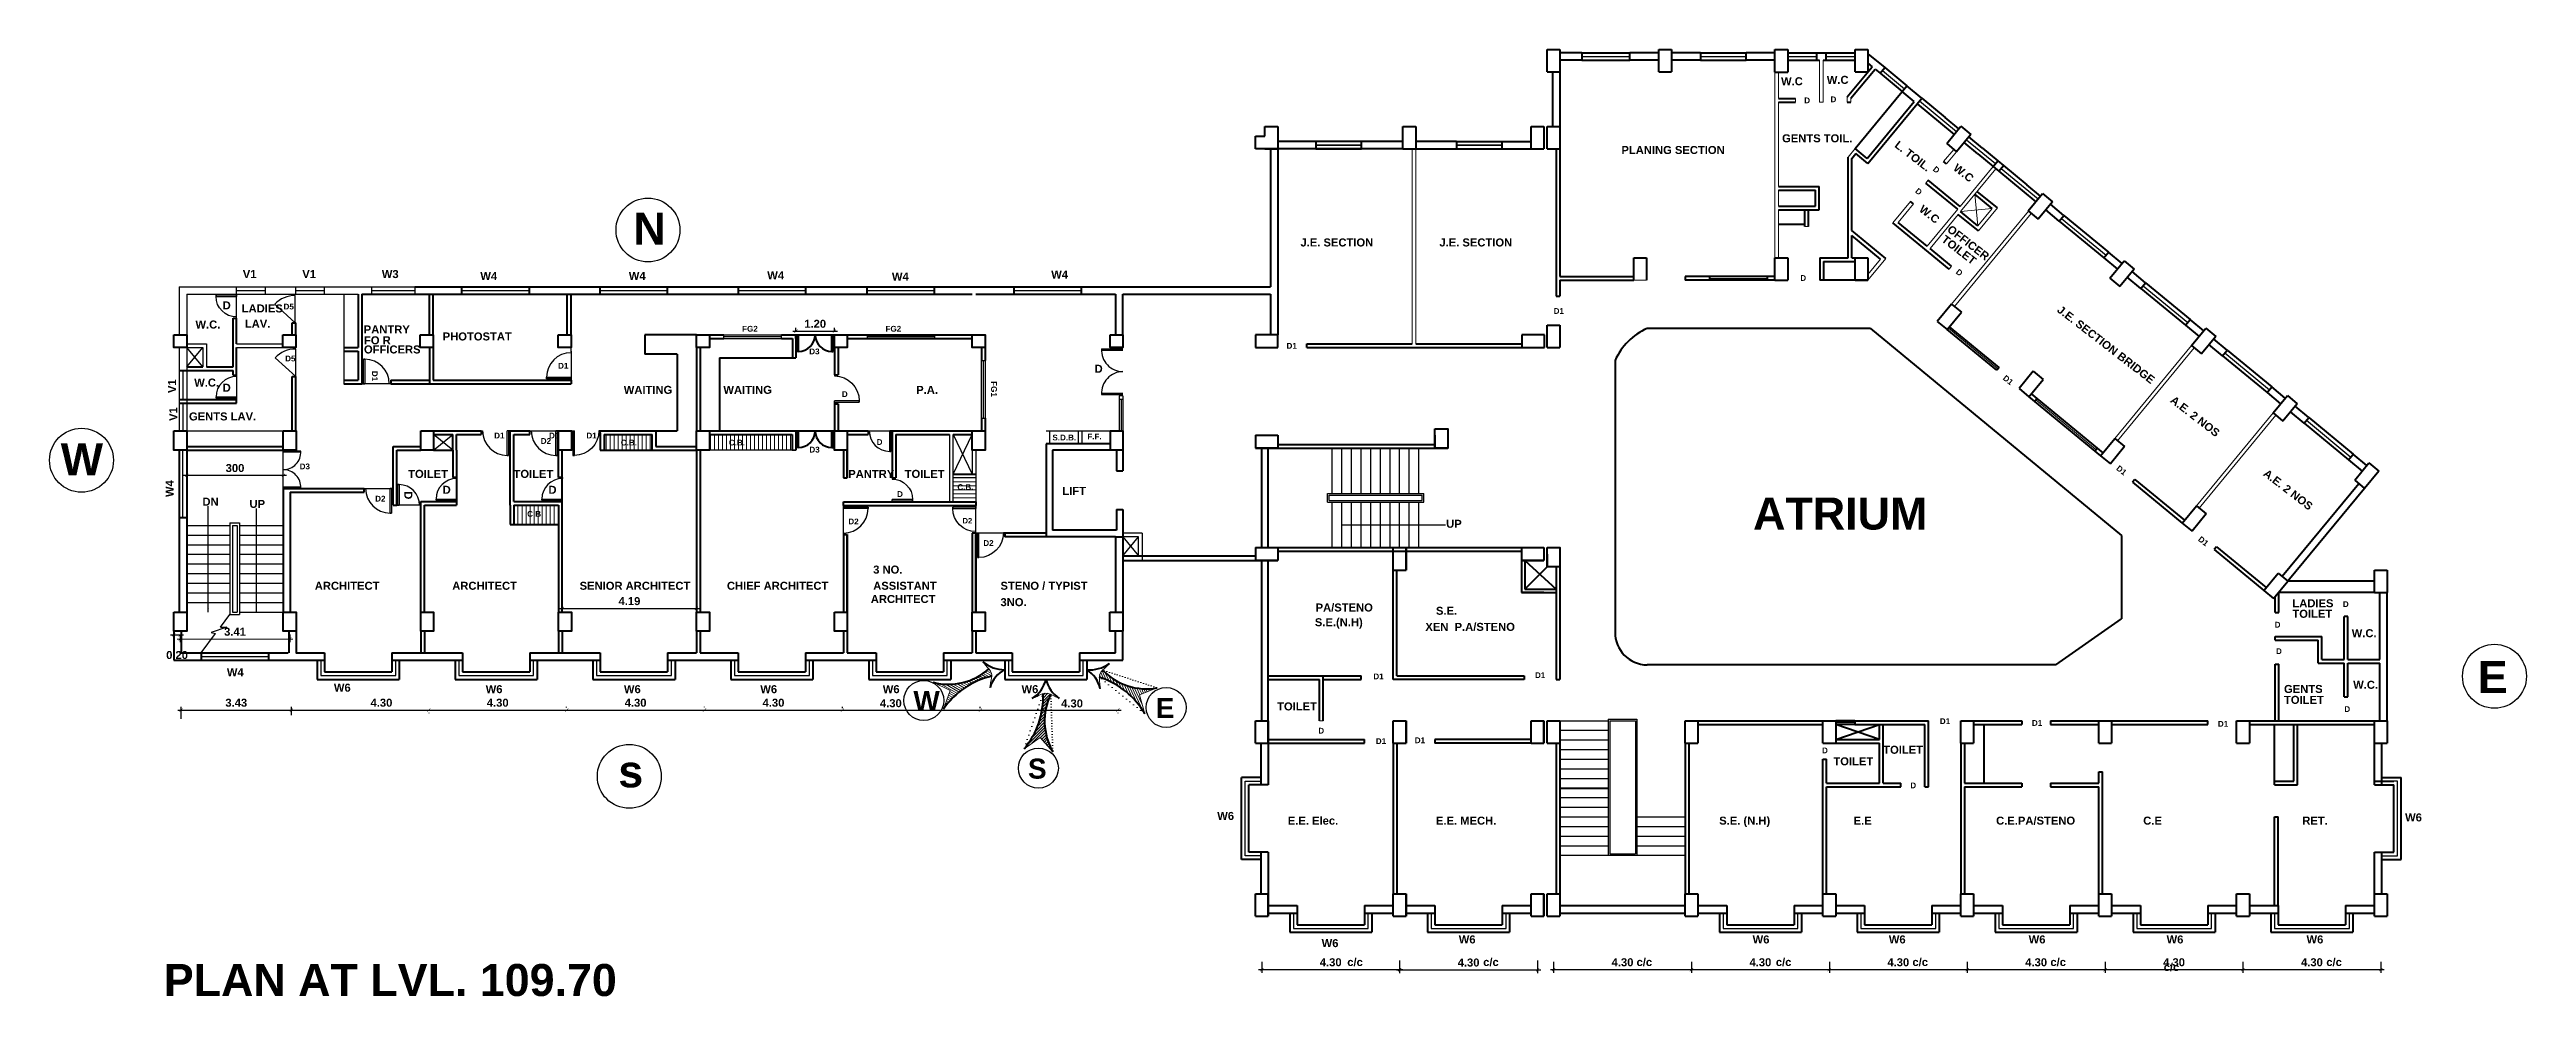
# Model space of a CAD drawing. Header units: inches. Extents: x 1352 to 5457, y 84 to 1168.
# Drawn here: x 2448.7 to 2525.9, y 177.4 to 206.9 of the extents above; entities that cross this region are included whole.
import ezdxf

# ---------------------------------------------------------------- set-up
doc = ezdxf.new("R2010")
doc.units = ezdxf.units.IN
doc.header["$MEASUREMENT"] = 0
doc.header["$PDMODE"] = 35
doc.header["$PDSIZE"] = -0.5
doc.linetypes.add('DASHED2', pattern=[0.375, 0.25, -0.125])
for name, color, linetype, lineweight in [('col', 250, 'Continuous', 40), ('DIM', 250, 'Continuous', 20), ('hatch', 250, 'DASHED2', 9), ('text', 250, 'Continuous', 30), ('wall', 7, 'Continuous', 40), ('win', 250, 'Continuous', 30)]:
    doc.layers.add(name, color=color, linetype=linetype, lineweight=lineweight)
doc.styles.get("Standard").update_dxf_attribs({"font": 'arialbd.ttf', "height": 1.5})
doc.dimstyles.get("Standard").update_dxf_attribs({"dimtxt": 0.25, "dimasz": 0.1, "dimexe": 0.1, "dimexo": 0.1, "dimgap": 0.1, "dimtad": 1, "dimzin": 0, "dimdsep": 46, "dimtxsty": 'Standard', "dimblk": 'ARCHTICK', "dimcen": 0.1, "dimdle": 0.1, "dimclrd": 256, "dimadec": 0, "dimazin": 0, "dimtfac": 1, "dimtofl": 0, "dimtmove": 2, "dimatfit": 3, "dimfxl": 1, "dimtolj": 1, "dimtzin": 0, "dimlwd": -1, "dimarcsym": 0})
pattern_1 = [(90, (2828.79538, -18.94451), (-0.125, 3e-17), [])]

msp = doc.modelspace()

# ---------------------------------------------------------------- texts
at = {"layer": 'text'}
for s, height, p in [('W.C', 0.25, (2502.685, 205.8)), ('W.C', 0.25, (2504.112, 205.843)), ('GENTS TOIL.', 0.25, (2502.717, 204.02)), ('PLANING SECTION', 0.25, (2497.707, 203.655)), ('N', 1, (2466.895, 200.83)), ('J.E. SECTION', 0.25, (2487.697, 200.77)), ('J.E. SECTION', 0.25, (2492.03, 200.77)), ('V1 ', 0.25, (2454.713, 199.784)), ('V1 ', 0.25, (2456.568, 199.784)), ('W3 ', 0.25, (2459.049, 199.784)), ('W4 ', 0.25, (2462.121, 199.721)), ('W4 ', 0.25, (2466.751, 199.728)), ('W4 ', 0.25, (2471.069, 199.742)), ('W4 ', 0.25, (2474.957, 199.705)), ('W4 ', 0.25, (2479.925, 199.77)), ('D', 0.25, (2454.085, 198.808)), ('LADIES ', 0.25, (2454.68, 198.712)), ('W.C. ', 0.25, (2453.237, 198.21)), (' LAV. ', 0.25, (2454.68, 198.235)), ('PANTRY ', 0.25, (2458.485, 198.057)), ('FO R', 0.25, (2458.492, 197.718)), ('PHOTOSTAT ', 0.25, (2460.948, 197.838)), ('OFFICERS', 0.25, (2458.492, 197.432)), ('D', 0.25, (2481.277, 196.83)), ('W.C. ', 0.25, (2453.197, 196.399)), ('D', 0.25, (2454.085, 196.238)), ('WAITING ', 0.25, (2466.594, 196.172)), ('WAITING ', 0.25, (2469.701, 196.172)), ('P.A. ', 0.25, (2475.713, 196.172)), ('GENTS LAV. ', 0.25, (2453.035, 195.342)), ('W', 1, (2449.035, 193.625)), ('TOILET ', 0.25, (2459.87, 193.55)), ('TOILET ', 0.25, (2463.156, 193.55)), ('PANTRY ', 0.25, (2473.594, 193.55)), ('TOILET ', 0.25, (2475.355, 193.55)), ('LIFT ', 0.25, (2480.273, 193.02)), ('DN', 0.25, (2453.454, 192.682)), ('UP ', 0.25, (2454.921, 192.614)), ('ATRIUM', 1, (2501.813, 191.938)), ('UP ', 0.25, (2492.241, 191.994)), ('3 NO.', 0.25, (2474.373, 190.564)), ('ARCHITECT', 0.25, (2456.958, 190.059)), ('ARCHITECT', 0.25, (2461.245, 190.059)), ('SENIOR ARCHITECT ', 0.25, (2465.217, 190.059)), ('CHIEF ARCHITECT', 0.25, (2469.812, 190.059)), ('ASSISTANT ', 0.25, (2474.373, 190.059)), ('STENO / TYPIST ', 0.25, (2478.342, 190.059)), (' ARCHITECT', 0.25, (2474.201, 189.646)), ('3NO.', 0.25, (2478.342, 189.548)), ('PA/STENO', 0.25, (2488.17, 189.381)), ('S.E. ', 0.25, (2491.923, 189.279)), ('TOILET ', 0.25, (2518.632, 189.185)), ('LADIES ', 0.25, (2518.632, 189.514)), ('S.E.(N.H)', 0.25, (2488.146, 188.922)), ('XEN  P.A/STENO', 0.25, (2491.592, 188.777)), ('W.C. ', 0.25, (2520.482, 188.579)), ('E', 1, (2524.415, 186.835)), ('W4 ', 0.25, (2454.217, 187.363)), ('W6', 0.25, (2457.554, 186.88)), ('W6', 0.25, (2462.288, 186.833)), ('W6', 0.25, (2466.599, 186.833)), ('W6', 0.25, (2470.852, 186.833)), ('W6', 0.25, (2474.672, 186.833)), ('W6', 0.25, (2478.998, 186.833)), ('GENTS ', 0.25, (2518.371, 186.84)), ('W.C. ', 0.25, (2520.527, 186.969)), ('W', 0.624, (2475.627, 186.277)), ('E', 0.624, (2483.185, 186.06)), ('TOILET ', 0.25, (2486.97, 186.295)), ('TOILET ', 0.25, (2518.37, 186.5)), ('s', 1, (2466.423, 183.894)), ('S', 0.624, (2479.2, 184.167)), ('TOILET ', 0.25, (2504.318, 184.582)), ('TOILET ', 0.25, (2505.871, 184.942)), ('W6', 0.25, (2485.102, 182.878)), ('W6', 0.25, (2522.147, 182.831)), ('E.E. Elec.', 0.25, (2487.302, 182.732)), ('E.E. MECH.', 0.25, (2491.923, 182.732)), ('S.E. (N.H)', 0.25, (2500.756, 182.732)), ('E.E ', 0.25, (2504.948, 182.732)), ('C.E.PA/STENO', 0.25, (2509.392, 182.732)), ('C.E', 0.25, (2513.98, 182.732)), ('RET.', 0.25, (2518.94, 182.732)), ('W6', 0.25, (2492.634, 179.025)), ('W6', 0.25, (2501.798, 179.025)), ('W6', 0.25, (2506.046, 179.025)), ('W6', 0.25, (2510.407, 179.025)), ('W6', 0.25, (2514.708, 179.025)), ('W6', 0.25, (2519.072, 179.025)), ('W6', 0.25, (2488.358, 178.909)), ('c/c', 0.25, (2489.157, 178.32)), ('c/c', 0.25, (2493.395, 178.32)), ('c/c', 0.25, (2498.179, 178.32)), ('c/c', 0.25, (2502.522, 178.32)), ('c/c', 0.25, (2506.782, 178.32)), ('c/c', 0.25, (2511.085, 178.32)), ('c/c', 0.25, (2519.689, 178.32)), ('PLAN AT LVL. 109.70', 1, (2452.25, 177.384)), ('c/c', 0.25, (2514.618, 178.163))]:
    msp.add_text(s, height=height, dxfattribs=at).set_placement(p)
for s, rotation, p in [('L. TOIL.', 322.2657, (2506.204, 203.889)), ('W.C', 322.2657, (2508.033, 203.173)), ('W.C', 322.2657, (2506.968, 201.885)), ('TOILET', 322.2657, (2507.666, 200.945)), ('OFFICER', 322.2657, (2507.843, 201.258)), ('J.E. SECTION BRIDGE', 322.2657, (2511.271, 198.749)), ('V1 ', 90, (2452.633, 196.198)), ('V1 ', 90, (2452.67, 195.328)), ('A.E. 2 NOS', 322.2657, (2514.799, 195.929)), ('W4 ', 90.00319, (2452.554, 192.954)), ('D', 360, (2460.945, 193.053)), ('D', 360, (2464.245, 193.053)), ('A.E. 2 NOS', 322.2657, (2517.701, 193.641)), ('D', 270, (2459.751, 193.133))]:
    msp.add_text(s, height=0.25, rotation=rotation, dxfattribs=at).set_placement(p)
at = {"layer": 'text', "linetype": 'Continuous', "char_height": 0.25, "attachment_point": 5}
for s, insert in [('\\A1;4.30 ', (2459.037, 186.534)), ('\\A1;4.30', (2474.923, 186.518)), ('\\A1;4.30 ', (2480.574, 186.511))]:
    msp.add_mtext(s, dxfattribs=dict(at, insert=insert))
at = {"layer": 'win'}
for s, height, p in [('D', 0.18, (2503.408, 205.238)), ('D', 0.18, (2504.228, 205.271)), ('D', 0.18, (2503.286, 199.697)), ('D5 ', 0.18, (2455.984, 198.805)), ('D1', 0.18, (2495.593, 198.668)), ('FG2 ', 0.18, (2470.285, 198.113)), ('FG2 ', 0.18, (2474.756, 198.113)), ('D1', 0.18, (2487.263, 197.58)), ('D5 ', 0.18, (2456.034, 197.184)), ('D1', 0.18, (2464.546, 196.958)), ('D3 ', 0.18, (2472.379, 197.405)), ('D', 0.18, (2473.396, 196.074)), ('D1', 0.18, (2462.552, 194.78)), ('D2 ', 0.18, (2464.006, 194.612)), ('D1', 0.18, (2464.264, 194.78)), ('D1', 0.18, (2465.429, 194.78)), ('C.B. ', 0.18, (2466.501, 194.562)), ('C.B. ', 0.18, (2469.872, 194.562)), ('D', 0.18, (2474.481, 194.579)), ('S.D.B.   ', 0.18, (2479.962, 194.719)), ('F.F. ', 0.18, (2481.051, 194.752)), ('F.F. ', 0.18, (2481.051, 194.752)), ('D3', 0.18, (2456.486, 193.818)), ('D3 ', 0.18, (2472.383, 194.342)), ('D', 0.18, (2475.118, 192.956)), ('C.B. ', 0.18, (2476.998, 193.173)), ('D2 ', 0.18, (2458.841, 192.812)), ('C.B. ', 0.18, (2463.581, 192.336)), ('D2 ', 0.18, (2473.598, 192.1)), ('D2 ', 0.1701, (2477.158, 192.128)), ('D2 ', 0.18, (2477.807, 191.427)), ('D', 0.18, (2520.207, 189.521)), ('D', 0.18, (2518.079, 188.879)), ('D', 0.18, (2518.121, 188.053)), ('D1', 0.18, (2489.971, 187.267)), ('D1', 0.18, (2495.011, 187.305)), ('D', 0.18, (2520.252, 186.246)), ('D', 0.18, (2488.255, 185.573)), ('D1', 0.18, (2490.047, 185.247)), ('D1', 0.18, (2491.263, 185.273)), ('D1', 0.18, (2507.637, 185.869)), ('D1', 0.18, (2510.509, 185.814)), ('D1', 0.18, (2516.309, 185.786)), ('D', 0.18, (2503.963, 184.958)), ('D', 0.18, (2506.716, 183.866))]:
    msp.add_text(s, height=height, dxfattribs=at).set_placement(p)
for s, rotation, p in [('D', 321.46683, (2507.401, 203.151)), ('D', 321.46683, (2506.851, 202.469)), ('D', 321.46683, (2508.118, 199.945)), ('D1', 270, (2458.741, 196.889)), ('FG1', 270, (2478.05, 196.568)), ('D1', 321.46683, (2509.585, 196.632)), ('D1', 321.46683, (2513.121, 193.817)), ('D1', 321.46683, (2515.673, 191.605))]:
    msp.add_text(s, height=0.18, rotation=rotation, dxfattribs=at).set_placement(p)

# ---------------------------------------------------------------- blocks, each defined once
blk = doc.blocks.new('_ArchTick')
at = {"color": 0, "linetype": 'ByBlock', "const_width": 0.15}
blk.add_lwpolyline([(-0.5, -0.5), (0.5, 0.5)], dxfattribs=at)
blk = doc.blocks.new('*D459')
at = {"layer": 'Defpoints', "color": 0, "transparency": 16777216}
for p in [(2452.963, 193.628), (2452.963, 193.215), (2455.977, 193.215)]:
    blk.add_point(p, dxfattribs=at)
at = {"layer": 'win', "transparency": 16777216}
blk.add_line((2456.077, 193.628), (2452.863, 193.628), dxfattribs=at)
at = {"layer": 'win', "color": 0, "lineweight": -2, "transparency": 16777216}
for p, q in [((2452.963, 193.315), (2452.963, 193.728)), ((2455.977, 193.315), (2455.977, 193.728))]:
    blk.add_line(p, q, dxfattribs=at)
at = {"layer": 'win', "transparency": 16777216, "xscale": 0.1, "yscale": 0.1, "zscale": 0.1, "rotation": 180}
blk.add_blockref('_ArchTick', (2452.963, 193.628), dxfattribs=at)
at = {"layer": 'win', "transparency": 16777216, "xscale": 0.1, "yscale": 0.1, "zscale": 0.1}
blk.add_blockref('_ArchTick', (2455.977, 193.628), dxfattribs=at)
at = {"layer": 'win', "color": 0, "transparency": 16777216, "insert": (2454.47, 193.856), "char_height": 0.25, "attachment_point": 5}
blk.add_mtext('\\A1;300', dxfattribs=at)
blk = doc.blocks.new('*D460')
at = {"layer": 'Defpoints', "color": 0, "linetype": 'Continuous', "transparency": 16777216}
for p in [(2452.563, 188.765), (2452.763, 188.765), (2452.763, 188.655)]:
    blk.add_point(p, dxfattribs=at)
at = {"layer": 'text', "linetype": 'Continuous', "transparency": 16777216}
blk.add_line((2452.463, 188.655), (2452.863, 188.655), dxfattribs=at)
at = {"layer": 'text', "color": 0, "linetype": 'Continuous', "lineweight": -2, "transparency": 16777216}
for p, q in [((2452.563, 188.665), (2452.563, 188.555)), ((2452.763, 188.665), (2452.763, 188.555))]:
    blk.add_line(p, q, dxfattribs=at)
at = {"layer": 'text', "linetype": 'Continuous', "transparency": 16777216, "xscale": 0.1, "yscale": 0.1, "zscale": 0.1, "rotation": 180}
blk.add_blockref('_ArchTick', (2452.563, 188.655), dxfattribs=at)
at = {"layer": 'text', "linetype": 'Continuous', "transparency": 16777216, "xscale": 0.1, "yscale": 0.1, "zscale": 0.1}
blk.add_blockref('_ArchTick', (2452.763, 188.655), dxfattribs=at)
at = {"layer": 'text', "color": 0, "linetype": 'Continuous', "transparency": 16777216, "insert": (2452.663, 188.022), "char_height": 0.25, "attachment_point": 5}
blk.add_mtext('\\A1;0.20', dxfattribs=at)
blk = doc.blocks.new('R')
at = {"layer": 'win'}
for p, q in [((13.196, 5.483), (13.246, 5.483)), ((14.096, 4.633), (14.096, 5.483)), ((14.196, 5.483), (14.096, 5.483)), ((14.146, 5.483), (14.146, 4.633)), ((14.096, 4.633), (14.146, 4.633)), ((14.146, 4.633), (14.096, 4.633))]:
    blk.add_line(p, q, dxfattribs=at)
blk.add_arc((14.096, 5.483), 0.85, 180, 270, dxfattribs=at)
blk = doc.blocks.new('*D461')
at = {"layer": 'Defpoints', "color": 0, "linetype": 'Continuous', "transparency": 16777216}
for p in [(2471.963, 198.015), (2473.163, 198.129), (2473.163, 198.015)]:
    blk.add_point(p, dxfattribs=at)
at = {"layer": 'text', "linetype": 'Continuous', "transparency": 16777216}
blk.add_line((2471.863, 198.129), (2473.263, 198.129), dxfattribs=at)
at = {"layer": 'text', "color": 0, "linetype": 'Continuous', "lineweight": -2, "transparency": 16777216}
for p, q in [((2471.963, 198.115), (2471.963, 198.229)), ((2473.163, 198.115), (2473.163, 198.229))]:
    blk.add_line(p, q, dxfattribs=at)
at = {"layer": 'text', "linetype": 'Continuous', "transparency": 16777216, "xscale": 0.1, "yscale": 0.1, "zscale": 0.1, "rotation": 180}
blk.add_blockref('_ArchTick', (2471.963, 198.129), dxfattribs=at)
at = {"layer": 'text', "linetype": 'Continuous', "transparency": 16777216, "xscale": 0.1, "yscale": 0.1, "zscale": 0.1}
blk.add_blockref('_ArchTick', (2473.163, 198.129), dxfattribs=at)
at = {"layer": 'text', "color": 0, "linetype": 'Continuous', "transparency": 16777216, "insert": (2472.563, 198.356), "char_height": 0.25, "attachment_point": 5}
blk.add_mtext('\\A1;1.20', dxfattribs=at)
blk = doc.blocks.new('*D457')
at = {"layer": 'Defpoints', "color": 0, "linetype": 'Continuous', "transparency": 16777216}
for p in [(2464.678, 189.365), (2468.863, 189.476), (2468.863, 189.365)]:
    blk.add_point(p, dxfattribs=at)
at = {"layer": 'win', "linetype": 'Continuous', "transparency": 16777216}
blk.add_line((2464.578, 189.476), (2468.963, 189.476), dxfattribs=at)
at = {"layer": 'win', "color": 0, "linetype": 'Continuous', "lineweight": -2, "transparency": 16777216}
for p, q in [((2464.678, 189.465), (2464.678, 189.576)), ((2468.863, 189.465), (2468.863, 189.576))]:
    blk.add_line(p, q, dxfattribs=at)
at = {"layer": 'win', "linetype": 'Continuous', "transparency": 16777216, "xscale": 0.1, "yscale": 0.1, "zscale": 0.1, "rotation": 180}
blk.add_blockref('_ArchTick', (2464.678, 189.476), dxfattribs=at)
at = {"layer": 'win', "linetype": 'Continuous', "transparency": 16777216, "xscale": 0.1, "yscale": 0.1, "zscale": 0.1}
blk.add_blockref('_ArchTick', (2468.863, 189.476), dxfattribs=at)
at = {"layer": 'win', "color": 0, "linetype": 'Continuous', "transparency": 16777216, "insert": (2466.771, 189.704), "char_height": 0.25, "attachment_point": 5}
blk.add_mtext('\\A1;4.19', dxfattribs=at)
blk = doc.blocks.new('*D458')
at = {"layer": 'Defpoints', "color": 0, "linetype": 'Continuous', "transparency": 16777216}
for p in [(2452.763, 188.655), (2456.177, 188.765), (2456.177, 188.522)]:
    blk.add_point(p, dxfattribs=at)
at = {"layer": 'DIM', "linetype": 'Continuous', "transparency": 16777216}
blk.add_line((2452.663, 188.522), (2456.277, 188.522), dxfattribs=at)
at = {"layer": 'DIM', "color": 0, "linetype": 'Continuous', "lineweight": -2, "transparency": 16777216}
for p, q in [((2452.763, 188.555), (2452.763, 188.422)), ((2456.177, 188.665), (2456.177, 188.422))]:
    blk.add_line(p, q, dxfattribs=at)
at = {"layer": 'DIM', "linetype": 'Continuous', "transparency": 16777216, "xscale": 0.1, "yscale": 0.1, "zscale": 0.1, "rotation": 180}
blk.add_blockref('_ArchTick', (2452.763, 188.522), dxfattribs=at)
at = {"layer": 'DIM', "linetype": 'Continuous', "transparency": 16777216, "xscale": 0.1, "yscale": 0.1, "zscale": 0.1}
blk.add_blockref('_ArchTick', (2456.177, 188.522), dxfattribs=at)
at = {"layer": 'DIM', "color": 0, "linetype": 'Continuous', "transparency": 16777216, "insert": (2454.47, 188.749), "char_height": 0.25, "attachment_point": 5}
blk.add_mtext('\\A1;3.41', dxfattribs=at)
blk = doc.blocks.new('*D453')
at = {"layer": 'Defpoints', "color": 0, "linetype": 'Continuous', "transparency": 16777216}
for p in [(2456.227, 186.306), (2452.792, 185.937), (2456.227, 186.046)]:
    blk.add_point(p, dxfattribs=at)
at = {"layer": 'text', "linetype": 'Continuous', "transparency": 16777216}
blk.add_line((2452.692, 186.306), (2456.327, 186.306), dxfattribs=at)
at = {"layer": 'text', "color": 0, "linetype": 'Continuous', "lineweight": -2, "transparency": 16777216}
for p, q in [((2452.792, 186.037), (2452.792, 186.406)), ((2456.227, 186.146), (2456.227, 186.406))]:
    blk.add_line(p, q, dxfattribs=at)
at = {"layer": 'text', "linetype": 'Continuous', "transparency": 16777216, "xscale": 0.1, "yscale": 0.1, "zscale": 0.1, "rotation": 180}
blk.add_blockref('_ArchTick', (2452.792, 186.306), dxfattribs=at)
at = {"layer": 'text', "linetype": 'Continuous', "transparency": 16777216, "xscale": 0.1, "yscale": 0.1, "zscale": 0.1}
blk.add_blockref('_ArchTick', (2456.227, 186.306), dxfattribs=at)
at = {"layer": 'text', "color": 0, "linetype": 'Continuous', "transparency": 16777216, "insert": (2454.509, 186.534), "char_height": 0.25, "attachment_point": 5}
blk.add_mtext('\\A1;3.43', dxfattribs=at)
blk = doc.blocks.new('*D454')
at = {"layer": 'Defpoints', "color": 0, "linetype": 'Continuous', "transparency": 16777216}
for p in [(2460.513, 186.318), (2464.813, 186.306), (2464.813, 186.283)]:
    blk.add_point(p, dxfattribs=at)
at = {"layer": 'text', "linetype": 'Continuous', "transparency": 16777216}
blk.add_line((2460.413, 186.306), (2464.913, 186.306), dxfattribs=at)
at = {"layer": 'text', "color": 0, "linetype": 'Continuous', "lineweight": -2, "transparency": 16777216}
for p, q in [((2460.513, 186.218), (2460.513, 186.206)), ((2464.813, 186.383), (2464.813, 186.406))]:
    blk.add_line(p, q, dxfattribs=at)
at = {"layer": 'text', "linetype": 'Continuous', "transparency": 16777216, "xscale": 0.1, "yscale": 0.1, "zscale": 0.1, "rotation": 180}
blk.add_blockref('_ArchTick', (2460.513, 186.306), dxfattribs=at)
at = {"layer": 'text', "linetype": 'Continuous', "transparency": 16777216, "xscale": 0.1, "yscale": 0.1, "zscale": 0.1}
blk.add_blockref('_ArchTick', (2464.813, 186.306), dxfattribs=at)
at = {"layer": 'text', "color": 0, "linetype": 'Continuous', "transparency": 16777216, "insert": (2462.663, 186.534), "char_height": 0.25, "attachment_point": 5}
blk.add_mtext('\\A1;4.30', dxfattribs=at)
blk = doc.blocks.new('*D455')
at = {"layer": 'Defpoints', "color": 0, "linetype": 'Continuous', "transparency": 16777216}
for p in [(2464.813, 186.283), (2469.113, 186.306), (2469.113, 186.296)]:
    blk.add_point(p, dxfattribs=at)
at = {"layer": 'text', "linetype": 'Continuous', "transparency": 16777216}
blk.add_line((2464.713, 186.306), (2469.213, 186.306), dxfattribs=at)
at = {"layer": 'text', "color": 0, "linetype": 'Continuous', "lineweight": -2, "transparency": 16777216}
for p, q in [((2464.813, 186.383), (2464.813, 186.406)), ((2469.113, 186.396), (2469.113, 186.406))]:
    blk.add_line(p, q, dxfattribs=at)
at = {"layer": 'text', "linetype": 'Continuous', "transparency": 16777216, "xscale": 0.1, "yscale": 0.1, "zscale": 0.1, "rotation": 180}
blk.add_blockref('_ArchTick', (2464.813, 186.306), dxfattribs=at)
at = {"layer": 'text', "linetype": 'Continuous', "transparency": 16777216, "xscale": 0.1, "yscale": 0.1, "zscale": 0.1}
blk.add_blockref('_ArchTick', (2469.113, 186.306), dxfattribs=at)
at = {"layer": 'text', "color": 0, "linetype": 'Continuous', "transparency": 16777216, "insert": (2466.963, 186.534), "char_height": 0.25, "attachment_point": 5}
blk.add_mtext('\\A1;4.30', dxfattribs=at)
blk = doc.blocks.new('*D456')
at = {"layer": 'Defpoints', "color": 0, "linetype": 'Continuous', "transparency": 16777216}
for p in [(2469.113, 186.296), (2473.413, 186.306), (2473.413, 186.269)]:
    blk.add_point(p, dxfattribs=at)
at = {"layer": 'text', "linetype": 'Continuous', "transparency": 16777216}
blk.add_line((2469.013, 186.306), (2473.513, 186.306), dxfattribs=at)
at = {"layer": 'text', "color": 0, "linetype": 'Continuous', "lineweight": -2, "transparency": 16777216}
for p, q in [((2469.113, 186.396), (2469.113, 186.406)), ((2473.413, 186.369), (2473.413, 186.406))]:
    blk.add_line(p, q, dxfattribs=at)
at = {"layer": 'text', "linetype": 'Continuous', "transparency": 16777216, "xscale": 0.1, "yscale": 0.1, "zscale": 0.1, "rotation": 180}
blk.add_blockref('_ArchTick', (2469.113, 186.306), dxfattribs=at)
at = {"layer": 'text', "linetype": 'Continuous', "transparency": 16777216, "xscale": 0.1, "yscale": 0.1, "zscale": 0.1}
blk.add_blockref('_ArchTick', (2473.413, 186.306), dxfattribs=at)
at = {"layer": 'text', "color": 0, "linetype": 'Continuous', "transparency": 16777216, "insert": (2471.263, 186.534), "char_height": 0.25, "attachment_point": 5}
blk.add_mtext('\\A1;4.30', dxfattribs=at)
blk = doc.blocks.new('*D462')
at = {"layer": 'Defpoints', "color": 0, "linetype": 'Continuous', "transparency": 16777216}
for p in [(2486.491, 178.548), (2490.791, 178.548), (2490.791, 178.208)]:
    blk.add_point(p, dxfattribs=at)
at = {"layer": 'text', "color": 0, "linetype": 'Continuous', "lineweight": -2, "transparency": 16777216}
for p, q in [((2486.491, 178.448), (2486.491, 178.108)), ((2490.791, 178.448), (2490.791, 178.108))]:
    blk.add_line(p, q, dxfattribs=at)
at = {"layer": 'text', "linetype": 'Continuous', "transparency": 16777216}
blk.add_line((2486.391, 178.208), (2490.891, 178.208), dxfattribs=at)
at = {"layer": 'text', "linetype": 'Continuous', "transparency": 16777216, "xscale": 0.1, "yscale": 0.1, "zscale": 0.1, "rotation": 180}
blk.add_blockref('_ArchTick', (2486.491, 178.208), dxfattribs=at)
at = {"layer": 'text', "linetype": 'Continuous', "transparency": 16777216, "xscale": 0.1, "yscale": 0.1, "zscale": 0.1}
blk.add_blockref('_ArchTick', (2490.791, 178.208), dxfattribs=at)
at = {"layer": 'text', "color": 0, "linetype": 'Continuous', "transparency": 16777216, "insert": (2488.641, 178.436), "char_height": 0.25, "attachment_point": 5}
blk.add_mtext('\\A1;4.30', dxfattribs=at)
blk = doc.blocks.new('*D463')
at = {"layer": 'Defpoints', "color": 0, "linetype": 'Continuous', "transparency": 16777216}
for p in [(2495.591, 178.548), (2499.891, 178.548), (2499.891, 178.208)]:
    blk.add_point(p, dxfattribs=at)
at = {"layer": 'text', "color": 0, "linetype": 'Continuous', "lineweight": -2, "transparency": 16777216}
for p, q in [((2495.591, 178.448), (2495.591, 178.108)), ((2499.891, 178.448), (2499.891, 178.108))]:
    blk.add_line(p, q, dxfattribs=at)
at = {"layer": 'text', "linetype": 'Continuous', "transparency": 16777216}
blk.add_line((2495.491, 178.208), (2499.991, 178.208), dxfattribs=at)
at = {"layer": 'text', "linetype": 'Continuous', "transparency": 16777216, "xscale": 0.1, "yscale": 0.1, "zscale": 0.1, "rotation": 180}
blk.add_blockref('_ArchTick', (2495.591, 178.208), dxfattribs=at)
at = {"layer": 'text', "linetype": 'Continuous', "transparency": 16777216, "xscale": 0.1, "yscale": 0.1, "zscale": 0.1}
blk.add_blockref('_ArchTick', (2499.891, 178.208), dxfattribs=at)
at = {"layer": 'text', "color": 0, "linetype": 'Continuous', "transparency": 16777216, "insert": (2497.741, 178.436), "char_height": 0.25, "attachment_point": 5}
blk.add_mtext('\\A1;4.30', dxfattribs=at)
blk = doc.blocks.new('*D464')
at = {"layer": 'Defpoints', "color": 0, "linetype": 'Continuous', "transparency": 16777216}
for p in [(2499.891, 178.548), (2504.191, 178.548), (2504.191, 178.208)]:
    blk.add_point(p, dxfattribs=at)
at = {"layer": 'text', "color": 0, "linetype": 'Continuous', "lineweight": -2, "transparency": 16777216}
for p, q in [((2499.891, 178.448), (2499.891, 178.108)), ((2504.191, 178.448), (2504.191, 178.108))]:
    blk.add_line(p, q, dxfattribs=at)
at = {"layer": 'text', "linetype": 'Continuous', "transparency": 16777216}
blk.add_line((2499.791, 178.208), (2504.291, 178.208), dxfattribs=at)
at = {"layer": 'text', "linetype": 'Continuous', "transparency": 16777216, "xscale": 0.1, "yscale": 0.1, "zscale": 0.1, "rotation": 180}
blk.add_blockref('_ArchTick', (2499.891, 178.208), dxfattribs=at)
at = {"layer": 'text', "linetype": 'Continuous', "transparency": 16777216, "xscale": 0.1, "yscale": 0.1, "zscale": 0.1}
blk.add_blockref('_ArchTick', (2504.191, 178.208), dxfattribs=at)
at = {"layer": 'text', "color": 0, "linetype": 'Continuous', "transparency": 16777216, "insert": (2502.041, 178.436), "char_height": 0.25, "attachment_point": 5}
blk.add_mtext('\\A1;4.30', dxfattribs=at)
blk = doc.blocks.new('*D465')
at = {"layer": 'Defpoints', "color": 0, "linetype": 'Continuous', "transparency": 16777216}
for p in [(2504.191, 178.548), (2508.491, 178.548), (2508.491, 178.208)]:
    blk.add_point(p, dxfattribs=at)
at = {"layer": 'text', "color": 0, "linetype": 'Continuous', "lineweight": -2, "transparency": 16777216}
for p, q in [((2504.191, 178.448), (2504.191, 178.108)), ((2508.491, 178.448), (2508.491, 178.108))]:
    blk.add_line(p, q, dxfattribs=at)
at = {"layer": 'text', "linetype": 'Continuous', "transparency": 16777216}
blk.add_line((2504.091, 178.208), (2508.591, 178.208), dxfattribs=at)
at = {"layer": 'text', "linetype": 'Continuous', "transparency": 16777216, "xscale": 0.1, "yscale": 0.1, "zscale": 0.1, "rotation": 180}
blk.add_blockref('_ArchTick', (2504.191, 178.208), dxfattribs=at)
at = {"layer": 'text', "linetype": 'Continuous', "transparency": 16777216, "xscale": 0.1, "yscale": 0.1, "zscale": 0.1}
blk.add_blockref('_ArchTick', (2508.491, 178.208), dxfattribs=at)
at = {"layer": 'text', "color": 0, "linetype": 'Continuous', "transparency": 16777216, "insert": (2506.341, 178.436), "char_height": 0.25, "attachment_point": 5}
blk.add_mtext('\\A1;4.30', dxfattribs=at)
blk = doc.blocks.new('*D466')
at = {"layer": 'Defpoints', "color": 0, "linetype": 'Continuous', "transparency": 16777216}
for p in [(2508.491, 178.548), (2512.791, 178.548), (2512.791, 178.208)]:
    blk.add_point(p, dxfattribs=at)
at = {"layer": 'text', "color": 0, "linetype": 'Continuous', "lineweight": -2, "transparency": 16777216}
for p, q in [((2508.491, 178.448), (2508.491, 178.108)), ((2512.791, 178.448), (2512.791, 178.108))]:
    blk.add_line(p, q, dxfattribs=at)
at = {"layer": 'text', "linetype": 'Continuous', "transparency": 16777216}
blk.add_line((2508.391, 178.208), (2512.891, 178.208), dxfattribs=at)
at = {"layer": 'text', "linetype": 'Continuous', "transparency": 16777216, "xscale": 0.1, "yscale": 0.1, "zscale": 0.1, "rotation": 180}
blk.add_blockref('_ArchTick', (2508.491, 178.208), dxfattribs=at)
at = {"layer": 'text', "linetype": 'Continuous', "transparency": 16777216, "xscale": 0.1, "yscale": 0.1, "zscale": 0.1}
blk.add_blockref('_ArchTick', (2512.791, 178.208), dxfattribs=at)
at = {"layer": 'text', "color": 0, "linetype": 'Continuous', "transparency": 16777216, "insert": (2510.641, 178.436), "char_height": 0.25, "attachment_point": 5}
blk.add_mtext('\\A1;4.30', dxfattribs=at)
blk = doc.blocks.new('*D467')
at = {"layer": 'Defpoints', "color": 0, "linetype": 'Continuous', "transparency": 16777216}
for p in [(2512.791, 178.548), (2517.091, 178.548), (2517.091, 178.208)]:
    blk.add_point(p, dxfattribs=at)
at = {"layer": 'text', "color": 0, "linetype": 'Continuous', "lineweight": -2, "transparency": 16777216}
for p, q in [((2512.791, 178.448), (2512.791, 178.108)), ((2517.091, 178.448), (2517.091, 178.108))]:
    blk.add_line(p, q, dxfattribs=at)
at = {"layer": 'text', "linetype": 'Continuous', "transparency": 16777216}
blk.add_line((2512.691, 178.208), (2517.191, 178.208), dxfattribs=at)
at = {"layer": 'text', "linetype": 'Continuous', "transparency": 16777216, "xscale": 0.1, "yscale": 0.1, "zscale": 0.1, "rotation": 180}
blk.add_blockref('_ArchTick', (2512.791, 178.208), dxfattribs=at)
at = {"layer": 'text', "linetype": 'Continuous', "transparency": 16777216, "xscale": 0.1, "yscale": 0.1, "zscale": 0.1}
blk.add_blockref('_ArchTick', (2517.091, 178.208), dxfattribs=at)
at = {"layer": 'text', "color": 0, "linetype": 'Continuous', "transparency": 16777216, "insert": (2514.941, 178.436), "char_height": 0.25, "attachment_point": 5}
blk.add_mtext('\\A1;4.30', dxfattribs=at)
blk = doc.blocks.new('*D468')
at = {"layer": 'Defpoints', "color": 0, "linetype": 'Continuous', "transparency": 16777216}
for p in [(2517.091, 178.548), (2521.391, 178.548), (2521.391, 178.208)]:
    blk.add_point(p, dxfattribs=at)
at = {"layer": 'text', "color": 0, "linetype": 'Continuous', "lineweight": -2, "transparency": 16777216}
for p, q in [((2517.091, 178.448), (2517.091, 178.108)), ((2521.391, 178.448), (2521.391, 178.108))]:
    blk.add_line(p, q, dxfattribs=at)
at = {"layer": 'text', "linetype": 'Continuous', "transparency": 16777216}
blk.add_line((2516.991, 178.208), (2521.491, 178.208), dxfattribs=at)
at = {"layer": 'text', "linetype": 'Continuous', "transparency": 16777216, "xscale": 0.1, "yscale": 0.1, "zscale": 0.1, "rotation": 180}
blk.add_blockref('_ArchTick', (2517.091, 178.208), dxfattribs=at)
at = {"layer": 'text', "linetype": 'Continuous', "transparency": 16777216, "xscale": 0.1, "yscale": 0.1, "zscale": 0.1}
blk.add_blockref('_ArchTick', (2521.391, 178.208), dxfattribs=at)
at = {"layer": 'text', "color": 0, "linetype": 'Continuous', "transparency": 16777216, "insert": (2519.241, 178.436), "char_height": 0.25, "attachment_point": 5}
blk.add_mtext('\\A1;4.30', dxfattribs=at)
blk = doc.blocks.new('*D469')
at = {"layer": 'Defpoints', "color": 0, "linetype": 'Continuous', "transparency": 16777216}
for p in [(2490.791, 178.596), (2495.091, 178.596), (2495.091, 178.2)]:
    blk.add_point(p, dxfattribs=at)
at = {"layer": 'text', "color": 0, "linetype": 'Continuous', "lineweight": -2, "transparency": 16777216}
for p, q in [((2490.791, 178.496), (2490.791, 178.1)), ((2495.091, 178.496), (2495.091, 178.1))]:
    blk.add_line(p, q, dxfattribs=at)
at = {"layer": 'text', "linetype": 'Continuous', "transparency": 16777216}
blk.add_line((2490.691, 178.2), (2495.191, 178.2), dxfattribs=at)
at = {"layer": 'text', "linetype": 'Continuous', "transparency": 16777216, "xscale": 0.1, "yscale": 0.1, "zscale": 0.1, "rotation": 180}
blk.add_blockref('_ArchTick', (2490.791, 178.2), dxfattribs=at)
at = {"layer": 'text', "linetype": 'Continuous', "transparency": 16777216, "xscale": 0.1, "yscale": 0.1, "zscale": 0.1}
blk.add_blockref('_ArchTick', (2495.091, 178.2), dxfattribs=at)
at = {"layer": 'text', "color": 0, "linetype": 'Continuous', "transparency": 16777216, "insert": (2492.941, 178.428), "char_height": 0.25, "attachment_point": 5}
blk.add_mtext('\\A1;4.30', dxfattribs=at)

# ---------------------------------------------------------------- dimensions: what is measured, and where the dimension line sits
at = {"layer": 'DIM', "color": 0, "linetype": 'Continuous'}
dim = msp.add_linear_dim(base=(2456.177, 188.522), p1=(2452.763, 188.655), p2=(2456.177, 188.765), dimstyle='Standard', dxfattribs=at)
dim.commit()
dim.dimension.update_dxf_attribs({"geometry": '*D458', "text_midpoint": (2454.47, 188.749)})
at = {"layer": 'text', "linetype": 'Continuous'}
for base, p1, p2, picture, middle in [((2473.163, 198.129), (2471.963, 198.015), (2473.163, 198.015), '*D461', (2472.563, 198.356)), ((2452.763, 188.655), (2452.563, 188.765), (2452.763, 188.765), '*D460', (2452.663, 188.022)), ((2456.2265, 186.3063), (2452.7921, 185.9367), (2456.2265, 186.0465), '*D453', (2454.5093, 186.534)), ((2464.813, 186.306), (2460.513, 186.318), (2464.813, 186.283), '*D454', (2462.663, 186.534)), ((2469.113, 186.306), (2464.813, 186.283), (2469.113, 186.296), '*D455', (2466.963, 186.534)), ((2473.413, 186.306), (2469.113, 186.296), (2473.413, 186.269), '*D456', (2471.263, 186.534)), ((2490.791, 178.208), (2486.491, 178.548), (2490.791, 178.548), '*D462', (2488.641, 178.436)), ((2495.091, 178.2), (2490.791, 178.596), (2495.091, 178.596), '*D469', (2492.941, 178.428)), ((2499.891, 178.208), (2495.591, 178.548), (2499.891, 178.548), '*D463', (2497.741, 178.436)), ((2504.191, 178.208), (2499.891, 178.548), (2504.191, 178.548), '*D464', (2502.041, 178.436)), ((2508.491, 178.208), (2504.191, 178.548), (2508.491, 178.548), '*D465', (2506.341, 178.436)), ((2512.791, 178.208), (2508.491, 178.548), (2512.791, 178.548), '*D466', (2510.641, 178.436)), ((2517.091, 178.208), (2512.791, 178.548), (2517.091, 178.548), '*D467', (2514.941, 178.436)), ((2521.391, 178.208), (2517.091, 178.548), (2521.391, 178.548), '*D468', (2519.241, 178.436))]:
    dim = msp.add_linear_dim(base=base, p1=p1, p2=p2, dimstyle='Standard', dxfattribs=at)
    dim.commit()
    dim.dimension.update_dxf_attribs({"geometry": picture, "text_midpoint": middle})
at = {"layer": 'win'}
dim = msp.add_linear_dim(base=(2452.963, 193.628), p1=(2455.977, 193.215), p2=(2452.963, 193.215), text='300', dimstyle='Standard', dxfattribs=at)
dim.commit()
dim.dimension.update_dxf_attribs({"geometry": '*D459', "text_midpoint": (2454.47, 193.856)})
at = {"layer": 'win', "linetype": 'Continuous'}
dim = msp.add_linear_dim(base=(2468.863006931, 189.476108124), p1=(2464.678006931, 189.365025841), p2=(2468.863006931, 189.365025841), dimstyle='Standard', dxfattribs=at)
dim.commit()
dim.dimension.update_dxf_attribs({"geometry": '*D457', "text_midpoint": (2466.770506931, 189.703751371)})

# ---------------------------------------------------------------- hatches: boundary and pattern name
at = {"layer": 'hatch', "linetype": 'Continuous'}
h = msp.add_hatch(dxfattribs=at)
h.set_pattern_fill('ANSI31', color=256, angle=45, style=0)
h.set_pattern_definition(pattern_1)
h.paths.add_polyline_path([(2467.478, 194.9), (2465.978, 194.9), (2465.978, 194.415), (2467.478, 194.415)])
h.paths.add_polyline_path([(2471.848, 194.9), (2469.263, 194.9), (2469.263, 194.415), (2471.848, 194.415)])
h.paths.add_polyline_path([(2466.455, 194.512), (2467.107, 194.512), (2467.107, 194.791), (2466.455, 194.791)], flags=24)
h.paths.add_polyline_path([(2469.826, 194.512), (2470.478, 194.512), (2470.478, 194.791), (2469.826, 194.791)], flags=24)
h = msp.add_hatch(dxfattribs=at)
h.set_pattern_fill('ANSI31', color=256, angle=135, style=0)
h.set_pattern_definition([(180, (2828.79538, -18.94451), (-3e-17, -0.125), [])])
h.paths.add_polyline_path([(2477.578, 193.554), (2476.863, 193.554), (2476.863, 192.8), (2477.578, 192.8)])
h = msp.add_hatch(dxfattribs=at)
h.set_pattern_fill('ANSI31', color=256, angle=45, style=0)
h.set_pattern_definition(pattern_1)
h.paths.add_polyline_path([(2463.163, 192.1), (2464.563, 192.1), (2464.563, 192.7), (2463.163, 192.7)])
h.paths.add_polyline_path([(2463.534, 192.286), (2464.186, 192.286), (2464.186, 192.566), (2463.534, 192.566)], flags=24)
at = {"layer": 'hatch', "linetype": 'ByBlock'}
h = msp.add_hatch(dxfattribs=at)
h.set_pattern_fill('ANSI31', color=256, scale=0.5, angle=-74.59198)
h.set_pattern_definition([(330.4080156, (1465.58763, 2532.06366), (0.0308637638, 0.0543477514), [])])
edge = h.paths.add_edge_path()
edge.add_line((2476.562, 186.334), (2476.777, 186.915))
edge.add_line((2476.777, 186.915), (2476.241, 187.175))
edge.add_arc((2476.721, 189.02), 1.907, 255.4265, 311.43857)
edge.add_spline(control_points=[(2477.983, 187.591), (2478.019, 187.548), (2478.066, 187.478), (2478.071, 187.396), (2478.069, 187.365)], knot_values=[0.36065, 0.36065, 0.36065, 0.36065, 0.524162, 0.616769, 0.616769, 0.616769, 0.616769], degree=3, periodic=0)
edge.add_arc((2478.643, 184.91), 2.521, 101.95583, 145.63182)
h = msp.add_hatch(dxfattribs=at)
h.set_pattern_fill('ANSI31', color=256, scale=0.5, angle=69.99918)
h.set_pattern_definition([(114.9991846, (1949.151275, -2307.44146), (-0.0566446126, -0.0264128352), [])])
edge = h.paths.add_edge_path()
edge.add_spline(control_points=[(2481.529, 187.552), (2481.49, 187.512), (2481.437, 187.445), (2481.425, 187.364), (2481.424, 187.333)], knot_values=[0.36065, 0.36065, 0.36065, 0.36065, 0.524162, 0.616769, 0.616769, 0.616769, 0.616769], degree=3, periodic=0)
edge.add_arc((2480.656, 184.932), 2.521, 29.77538, 72.24791, ccw=False)
edge.add_line((2482.844, 186.184), (2482.677, 186.781))
edge.add_line((2482.677, 186.781), (2483.232, 186.998))
edge.add_arc((2482.901, 188.875), 1.907, 223.96863, 279.9807, ccw=False)
h = msp.add_hatch(dxfattribs=at)
h.set_pattern_fill('ANSI31', color=256, scale=0.5)
h.set_pattern_definition([(45, (-46.693766, -166.30572), (-0.0441941738, 0.0441941738), [])])
edge = h.paths.add_edge_path()
edge.add_spline(control_points=[(2479.912, 186.797), (2479.861, 186.82), (2479.78, 186.847), (2479.7, 186.83), (2479.671, 186.82)], knot_values=[0.36065, 0.36065, 0.36065, 0.36065, 0.524162, 0.616769, 0.616769, 0.616769, 0.616769], degree=3, periodic=0)
edge.add_arc((2477.152, 186.721), 2.521, -40.22381, 2.24872, ccw=False)
edge.add_line((2479.077, 185.093), (2479.58, 185.454))
edge.add_line((2479.58, 185.454), (2479.973, 185.007))
edge.add_arc((2481.625, 185.96), 1.907, 153.96944, 209.98152, ccw=False)

# ---------------------------------------------------------------- linework, layer by layer
at = {"layer": 'col'}
for p, q in [((2495.391, 206.915), (2495.791, 206.915)), ((2495.391, 206.215), (2495.391, 206.915)), ((2495.791, 206.915), (2495.791, 206.215)), ((2498.869, 206.915), (2499.269, 206.915)), ((2498.869, 206.215), (2498.869, 206.915)), ((2499.269, 206.915), (2499.269, 206.215)), ((2502.493, 206.913), (2502.893, 206.913)), ((2502.493, 206.213), (2502.493, 206.913)), ((2502.893, 206.913), (2502.893, 206.213)), ((2504.749, 205.435), (2505.527, 206.377)), ((2504.864, 205.394), (2505.615, 206.304)), ((2504.993, 206.915), (2505.393, 206.915)), ((2504.993, 206.215), (2504.993, 206.915)), ((2505.393, 206.915), (2505.393, 206.215)), ((2505.771, 206.175), (2505.918, 206.352)), ((2495.391, 206.215), (2495.791, 206.215)), ((2495.391, 206.215), (2495.791, 206.215)), ((2498.869, 206.215), (2499.269, 206.215)), ((2498.869, 206.215), (2499.269, 206.215)), ((2502.493, 206.213), (2502.893, 206.213)), ((2504.993, 206.215), (2505.393, 206.215)), ((2505.001, 203.828), (2506.612, 205.779)), ((2505.375, 203.519), (2506.84, 205.293)), ((2505.391, 203.357), (2506.928, 205.22)), ((2506.928, 205.22), (2507.075, 205.397)), ((2486.291, 203.815), (2486.291, 204.215)), ((2486.291, 204.215), (2486.591, 204.215)), ((2486.591, 204.515), (2486.991, 204.515)), ((2486.591, 204.215), (2486.591, 204.515)), ((2486.991, 204.515), (2486.991, 203.815)), ((2490.893, 204.515), (2491.293, 204.515)), ((2490.893, 203.815), (2490.893, 204.515)), ((2491.293, 204.515), (2491.293, 203.815)), ((2494.891, 204.515), (2495.291, 204.515)), ((2494.891, 203.815), (2494.891, 204.515)), ((2495.291, 204.515), (2495.291, 203.815)), ((2495.391, 204.515), (2495.791, 204.515)), ((2495.391, 203.815), (2495.391, 204.515)), ((2495.791, 204.515), (2495.791, 199.83)), ((2507.85, 203.98), (2508.295, 204.519)), ((2507.85, 203.98), (2508.158, 203.725)), ((2508.604, 204.265), (2508.158, 203.725)), ((2508.295, 204.519), (2508.604, 204.265)), ((2486.991, 203.815), (2486.291, 203.815)), ((2486.591, 203.815), (2486.991, 203.815)), ((2486.591, 203.815), (2486.991, 203.815)), ((2490.893, 203.815), (2491.293, 203.815)), ((2490.893, 203.815), (2494.891, 203.815)), ((2494.891, 203.815), (2495.291, 203.815)), ((2494.891, 203.815), (2495.291, 203.815)), ((2495.391, 203.815), (2495.791, 203.815)), ((2495.391, 203.815), (2495.791, 203.815)), ((2495.676, 203.815), (2495.676, 199.215)), ((2504.778, 200.415), (2504.778, 203.557)), ((2504.893, 203.516), (2505.017, 203.666)), ((2504.893, 201.264), (2504.893, 203.516)), ((2502.608, 202.645), (2503.878, 202.645)), ((2502.608, 202.53), (2503.763, 202.53)), ((2503.763, 202.03), (2503.763, 202.53)), ((2503.878, 201.915), (2503.878, 202.645)), ((2510.394, 201.879), (2510.84, 202.419)), ((2510.84, 202.419), (2511.149, 202.164)), ((2502.608, 202.03), (2503.763, 202.03)), ((2502.608, 201.915), (2503.878, 201.915)), ((2503.424, 201.395), (2503.424, 201.915)), ((2503.539, 201.395), (2503.539, 201.915)), ((2510.394, 201.879), (2510.703, 201.624)), ((2511.149, 202.164), (2510.703, 201.624)), ((2502.608, 201.465), (2503.424, 201.465)), ((2504.893, 200.415), (2504.893, 201.115)), ((2498.093, 200.415), (2498.493, 200.415)), ((2498.093, 199.715), (2498.093, 200.415)), ((2498.493, 200.415), (2498.493, 199.715)), ((2502.493, 200.415), (2502.893, 200.415)), ((2502.493, 199.715), (2502.493, 200.415)), ((2502.893, 200.415), (2502.893, 199.715)), ((2503.893, 200.415), (2504.778, 200.415)), ((2503.893, 200.415), (2503.893, 199.715)), ((2504.008, 200.3), (2504.993, 200.3)), ((2504.008, 200.3), (2504.008, 199.715)), ((2504.893, 200.415), (2505.393, 200.415)), ((2504.993, 199.715), (2504.993, 200.415)), ((2505.393, 200.415), (2505.393, 199.715)), ((2512.939, 199.778), (2513.385, 200.318)), ((2513.385, 200.318), (2513.694, 200.063)), ((2495.791, 199.83), (2498.093, 199.83)), ((2495.791, 199.715), (2498.093, 199.715)), ((2495.791, 199.715), (2495.791, 199.215)), ((2499.693, 199.83), (2499.693, 199.715)), ((2500.453, 199.83), (2500.453, 199.715)), ((2502.263, 199.715), (2502.263, 199.83)), ((2502.493, 199.715), (2502.893, 199.715)), ((2504.993, 199.715), (2505.393, 199.715)), ((2512.939, 199.778), (2513.248, 199.524)), ((2513.694, 200.063), (2513.248, 199.524)), ((2495.676, 199.215), (2495.791, 199.215)), ((2508.001, 198.973), (2507.557, 198.432)), ((2507.866, 198.178), (2508.31, 198.719)), ((2508.001, 198.973), (2508.31, 198.719)), ((2486.991, 198.015), (2486.291, 198.015)), ((2486.291, 198.015), (2486.291, 197.615)), ((2486.991, 197.615), (2486.991, 198.015)), ((2495.303, 198.015), (2494.603, 198.015)), ((2494.603, 198.015), (2494.603, 197.615)), ((2495.303, 197.615), (2495.303, 198.015)), ((2495.391, 198.315), (2495.791, 198.315)), ((2495.391, 197.615), (2495.391, 198.315)), ((2495.791, 198.315), (2495.791, 197.615)), ((2507.557, 198.432), (2507.866, 198.178)), ((2515.484, 197.677), (2515.93, 198.217)), ((2516.239, 197.963), (2515.793, 197.423)), ((2515.93, 198.217), (2516.239, 197.963)), ((2486.291, 197.615), (2486.991, 197.615)), ((2487.891, 197.615), (2487.891, 197.73)), ((2487.891, 197.73), (2491.178, 197.73)), ((2487.891, 197.615), (2495.303, 197.615)), ((2491.293, 197.73), (2494.603, 197.73)), ((2495.391, 197.615), (2495.791, 197.615)), ((2495.391, 197.615), (2495.791, 197.615)), ((2495.391, 197.615), (2495.791, 197.615)), ((2509.484, 196.997), (2509.411, 196.908)), ((2515.484, 197.677), (2515.793, 197.423)), ((2510.551, 196.878), (2510.106, 196.337)), ((2510.106, 196.337), (2510.415, 196.083)), ((2510.415, 196.083), (2510.86, 196.624)), ((2510.551, 196.878), (2510.86, 196.624)), ((2510.593, 195.937), (2510.666, 196.025)), ((2518.029, 195.577), (2518.475, 196.117)), ((2518.029, 195.577), (2518.338, 195.322)), ((2518.783, 195.862), (2518.338, 195.322)), ((2518.475, 196.117), (2518.783, 195.862)), ((2481.763, 195.015), (2482.163, 195.015)), ((2481.763, 195.015), (2481.763, 194.415)), ((2481.763, 195.015), (2482.163, 195.015)), ((2481.763, 195.015), (2481.763, 194.415)), ((2482.163, 195.015), (2482.163, 193.765)), ((2482.163, 195.015), (2482.163, 193.765)), ((2486.291, 194.879), (2486.291, 194.479)), ((2486.291, 194.879), (2486.991, 194.879)), ((2486.991, 194.879), (2486.991, 194.479)), ((2491.891, 194.879), (2491.891, 194.479)), ((2512.647, 194.24), (2513.093, 194.78)), ((2513.093, 194.78), (2513.401, 194.526)), ((2481.763, 194.615), (2479.763, 194.615)), ((2479.763, 194.615), (2479.763, 191.715)), ((2482.163, 194.415), (2479.963, 194.415)), ((2479.963, 194.415), (2479.963, 191.915)), ((2481.963, 194.415), (2481.963, 193.765)), ((2481.963, 194.415), (2481.963, 193.765)), ((2486.291, 194.479), (2486.991, 194.479)), ((2486.991, 194.479), (2486.291, 194.479)), ((2512.47, 194.387), (2512.543, 194.475)), ((2512.647, 194.24), (2512.956, 193.986)), ((2512.647, 194.24), (2512.956, 193.986)), ((2513.401, 194.526), (2512.956, 193.986)), ((2520.574, 193.476), (2521.02, 194.016)), ((2521.02, 194.016), (2521.328, 193.761)), ((2481.963, 193.765), (2482.163, 193.765)), ((2481.963, 193.765), (2482.163, 193.765)), ((2513.723, 193.501), (2513.65, 193.413)), ((2520.574, 193.476), (2520.883, 193.221)), ((2521.328, 193.761), (2520.883, 193.221)), ((2481.963, 192.565), (2481.963, 191.915)), ((2481.963, 192.565), (2482.163, 192.565)), ((2482.163, 192.565), (2482.163, 191.715)), ((2515.192, 192.14), (2515.638, 192.679)), ((2515.946, 192.425), (2515.501, 191.885)), ((2515.638, 192.679), (2515.946, 192.425)), ((2481.933, 191.715), (2479.763, 191.715)), ((2481.963, 191.915), (2479.963, 191.915)), ((2481.933, 191.715), (2482.163, 191.715)), ((2515.192, 192.14), (2515.501, 191.885)), ((2515.192, 192.14), (2515.501, 191.885)), ((2486.291, 191.374), (2486.291, 190.974)), ((2486.291, 191.374), (2486.991, 191.374)), ((2486.291, 190.974), (2486.991, 190.974)), ((2486.991, 190.974), (2486.291, 190.974)), ((2486.991, 191.374), (2486.991, 190.974)), ((2490.591, 191.374), (2490.991, 191.374)), ((2490.591, 190.674), (2490.591, 191.374)), ((2490.991, 190.674), (2490.991, 191.374)), ((2490.991, 191.374), (2490.991, 190.674)), ((2494.591, 191.374), (2494.591, 190.974)), ((2494.591, 191.374), (2495.291, 191.374)), ((2494.591, 190.974), (2495.291, 190.974)), ((2495.291, 190.974), (2494.591, 190.974)), ((2495.291, 191.374), (2495.291, 190.974)), ((2495.391, 191.174), (2495.391, 190.774)), ((2516.268, 191.401), (2516.195, 191.312)), ((2490.591, 190.674), (2490.991, 190.674)), ((2517.737, 190.039), (2518.183, 190.579)), ((2517.737, 190.039), (2518.046, 189.784)), ((2517.737, 190.039), (2518.046, 189.784)), ((2518.046, 189.784), (2518.491, 190.324)), ((2518.183, 190.579), (2518.491, 190.324)), ((2521.191, 190.674), (2521.591, 190.674)), ((2521.191, 189.974), (2521.191, 190.674)), ((2521.591, 190.674), (2521.591, 189.974)), ((2495.291, 189.974), (2494.591, 189.974)), ((2521.191, 189.974), (2521.591, 189.974)), ((2486.291, 185.974), (2486.691, 185.974)), ((2486.291, 185.274), (2486.291, 185.974)), ((2486.691, 185.274), (2486.691, 185.974)), ((2486.691, 185.974), (2486.691, 185.274)), ((2490.591, 185.974), (2490.991, 185.974)), ((2490.591, 185.274), (2490.591, 185.974)), ((2490.991, 185.274), (2490.991, 185.974)), ((2490.991, 185.974), (2490.991, 185.274)), ((2494.891, 185.974), (2495.291, 185.974)), ((2494.891, 185.274), (2494.891, 185.974)), ((2495.291, 185.274), (2495.291, 185.974)), ((2495.291, 185.974), (2495.291, 185.274)), ((2495.391, 185.974), (2495.791, 185.974)), ((2495.391, 185.274), (2495.391, 185.974)), ((2495.791, 185.974), (2495.791, 185.274)), ((2499.691, 185.974), (2500.091, 185.974)), ((2499.691, 185.274), (2499.691, 185.974)), ((2500.091, 185.974), (2500.091, 185.274)), ((2503.991, 185.974), (2504.391, 185.974)), ((2503.991, 185.274), (2503.991, 185.974)), ((2504.391, 185.974), (2504.391, 185.274)), ((2508.291, 185.974), (2508.691, 185.974)), ((2508.291, 185.274), (2508.291, 185.974)), ((2508.691, 185.974), (2508.691, 185.274)), ((2512.591, 185.974), (2512.991, 185.974)), ((2512.591, 185.274), (2512.591, 185.974)), ((2512.991, 185.974), (2512.991, 185.274)), ((2515.991, 185.859), (2515.991, 185.974)), ((2516.891, 185.974), (2517.291, 185.974)), ((2516.891, 185.274), (2516.891, 185.974)), ((2517.291, 185.974), (2517.291, 185.274)), ((2521.191, 185.974), (2521.591, 185.974)), ((2521.191, 185.274), (2521.191, 185.974)), ((2521.591, 185.974), (2521.591, 185.274)), ((2486.291, 185.274), (2486.691, 185.274)), ((2490.591, 185.274), (2490.991, 185.274)), ((2494.891, 185.274), (2495.291, 185.274)), ((2495.391, 185.274), (2495.791, 185.274)), ((2499.691, 185.274), (2500.091, 185.274)), ((2503.991, 185.274), (2504.391, 185.274)), ((2508.291, 185.274), (2508.691, 185.274)), ((2512.591, 185.274), (2512.991, 185.274)), ((2516.891, 185.274), (2517.291, 185.274)), ((2521.191, 185.274), (2521.591, 185.274)), ((2486.291, 180.574), (2486.691, 180.574)), ((2486.291, 179.874), (2486.291, 180.574)), ((2486.691, 179.874), (2486.691, 180.574)), ((2486.691, 180.574), (2486.691, 179.874)), ((2490.591, 180.574), (2490.991, 180.574)), ((2490.591, 179.874), (2490.591, 180.574)), ((2490.991, 179.874), (2490.991, 180.574)), ((2490.991, 180.574), (2490.991, 179.874)), ((2494.891, 180.574), (2495.291, 180.574)), ((2494.891, 179.874), (2494.891, 180.574)), ((2495.291, 179.874), (2495.291, 180.574)), ((2495.291, 180.574), (2495.291, 179.874)), ((2495.391, 180.574), (2495.791, 180.574)), ((2495.391, 179.874), (2495.391, 180.574)), ((2495.791, 180.574), (2495.791, 179.874)), ((2499.691, 180.574), (2500.091, 180.574)), ((2499.691, 179.874), (2499.691, 180.574)), ((2500.091, 180.574), (2500.091, 179.874)), ((2503.991, 180.574), (2504.391, 180.574)), ((2503.991, 179.874), (2503.991, 180.574)), ((2504.391, 180.574), (2504.391, 179.874)), ((2508.291, 180.574), (2508.691, 180.574)), ((2508.291, 179.874), (2508.291, 180.574)), ((2508.691, 180.574), (2508.691, 179.874)), ((2512.591, 180.574), (2512.991, 180.574)), ((2512.591, 179.874), (2512.591, 180.574)), ((2512.991, 180.574), (2512.991, 179.874)), ((2516.891, 180.574), (2517.291, 180.574)), ((2516.891, 179.874), (2516.891, 180.574)), ((2517.291, 180.574), (2517.291, 179.874)), ((2521.191, 180.574), (2521.591, 180.574)), ((2521.191, 179.874), (2521.191, 180.574)), ((2521.591, 180.574), (2521.591, 179.874)), ((2486.291, 179.874), (2486.691, 179.874)), ((2490.591, 179.874), (2490.991, 179.874)), ((2494.891, 179.874), (2495.291, 179.874)), ((2495.391, 179.874), (2495.791, 179.874)), ((2499.691, 179.874), (2500.091, 179.874)), ((2503.991, 179.874), (2504.391, 179.874)), ((2508.291, 179.874), (2508.691, 179.874)), ((2512.591, 179.874), (2512.991, 179.874)), ((2516.891, 179.874), (2517.291, 179.874)), ((2521.191, 179.874), (2521.591, 179.874))]:
    msp.add_line(p, q, dxfattribs=at)
for points in [[(2452.563, 198.015), (2452.963, 198.015), (2452.963, 197.615), (2452.563, 197.615)], [(2455.963, 198.015), (2456.363, 198.015), (2456.363, 197.615), (2455.963, 197.615)], [(2460.249, 198.015), (2460.649, 198.015), (2460.649, 197.615), (2460.249, 197.615)], [(2464.549, 198.015), (2464.949, 198.015), (2464.949, 197.615), (2464.549, 197.615)], [(2468.863, 198.015), (2469.263, 198.015), (2469.263, 197.615), (2468.863, 197.615)], [(2473.163, 198.015), (2473.563, 198.015), (2473.563, 197.615), (2473.163, 197.615)], [(2477.463, 198.015), (2477.863, 198.015), (2477.863, 197.615), (2477.463, 197.615)], [(2481.763, 198.015), (2482.163, 198.015), (2482.163, 197.615), (2481.763, 197.615)], [(2481.763, 198.015), (2482.163, 198.015), (2482.163, 197.615), (2481.763, 197.615)], [(2452.563, 195.015), (2452.963, 195.015), (2452.963, 194.415), (2452.563, 194.415)], [(2455.977, 195.015), (2456.377, 195.015), (2456.377, 194.415), (2455.977, 194.415)], [(2460.263, 195.015), (2460.663, 195.015), (2460.663, 194.415), (2460.263, 194.415)], [(2464.563, 195.015), (2464.963, 195.015), (2464.963, 194.415), (2464.563, 194.415)], [(2468.863, 195.015), (2469.263, 195.015), (2469.263, 194.415), (2468.863, 194.415)], [(2473.163, 195.015), (2473.563, 195.015), (2473.563, 194.415), (2473.163, 194.415)], [(2477.463, 195.015), (2477.863, 195.015), (2477.863, 194.415), (2477.463, 194.415)], [(2491.891, 195.079), (2492.291, 195.079), (2492.291, 194.479), (2491.891, 194.479)], [(2495.391, 191.374), (2495.791, 191.374), (2495.791, 190.774), (2495.391, 190.774)], [(2452.563, 189.365), (2452.963, 189.365), (2452.963, 188.765), (2452.563, 188.765)], [(2455.977, 189.365), (2456.377, 189.365), (2456.377, 188.765), (2455.977, 188.765)], [(2460.263, 189.365), (2460.663, 189.365), (2460.663, 188.765), (2460.263, 188.765)], [(2464.563, 189.365), (2464.963, 189.365), (2464.963, 188.765), (2464.563, 188.765)], [(2468.863, 189.365), (2469.263, 189.365), (2469.263, 188.765), (2468.863, 188.765)], [(2473.163, 189.365), (2473.563, 189.365), (2473.563, 188.765), (2473.163, 188.765)], [(2477.463, 189.365), (2477.863, 189.365), (2477.863, 188.765), (2477.463, 188.765)], [(2481.754, 189.365), (2482.154, 189.365), (2482.154, 188.765), (2481.754, 188.765)]]:
    msp.add_lwpolyline(points, close=True, dxfattribs=at)
at = {"layer": 'hatch', "linetype": 'ByBlock'}
for p, q in [((2503.884, 206.584), (2503.884, 205.269)), ((2503.999, 206.584), (2503.999, 205.269)), ((2502.493, 206.213), (2502.493, 200.415)), ((2502.608, 206.213), (2502.608, 205.383)), ((2502.608, 205.268), (2502.608, 202.645)), ((2503.134, 205.384), (2503.134, 205.269)), ((2503.884, 205.269), (2503.999, 205.269)), ((2504.749, 205.435), (2504.749, 205.269)), ((2504.864, 205.394), (2504.864, 205.27)), ((2491.178, 203.815), (2491.178, 197.73)), ((2491.293, 203.815), (2491.293, 197.73)), ((2504.778, 203.557), (2505.001, 203.828)), ((2507.754, 203.417), (2508.069, 203.798)), ((2507.843, 203.344), (2508.158, 203.725)), ((2508.27, 202.022), (2509.296, 203.266)), ((2508.285, 201.861), (2509.385, 203.192)), ((2502.608, 202.53), (2502.608, 202.03)), ((2507.204, 202.75), (2507.277, 202.838)), ((2508.826, 201.416), (2508.731, 202.401)), ((2502.608, 201.915), (2502.608, 200.415)), ((2506.176, 201.504), (2506.726, 202.171)), ((2506.338, 201.52), (2506.815, 202.098)), ((2507.242, 200.777), (2508.194, 201.936)), ((2507.331, 200.704), (2508.212, 201.772)), ((2508.001, 198.973), (2510.398, 201.876)), ((2508.09, 198.9), (2510.486, 201.803)), ((2508.285, 201.861), (2509.272, 201.956)), ((2508.826, 201.416), (2509.272, 201.956)), ((2508.842, 201.255), (2509.434, 201.972)), ((2503.424, 201.395), (2503.539, 201.395)), ((2505.393, 199.715), (2505.953, 200.393)), ((2505.393, 199.896), (2505.791, 200.377)), ((2507.929, 200.063), (2508.002, 200.152)), ((2498.093, 199.715), (2498.493, 199.715)), ((2500.453, 199.773), (2502.263, 199.773)), ((2495.791, 197.615), (2495.791, 198.315)), ((2509.447, 196.953), (2507.905, 198.225)), ((2513.093, 194.78), (2515.484, 197.677)), ((2513.182, 194.707), (2515.573, 197.604)), ((2510.629, 195.981), (2512.507, 194.431)), ((2515.638, 192.679), (2518.029, 195.577)), ((2515.727, 192.606), (2518.118, 195.503)), ((2476.777, 186.915), (2476.241, 187.175)), ((2482.677, 186.781), (2483.232, 186.998)), ((2476.562, 186.334), (2476.777, 186.915)), ((2482.844, 186.184), (2482.677, 186.781)), ((2479.077, 185.093), (2479.58, 185.454)), ((2479.58, 185.454), (2479.973, 185.007)), ((2488.291, 185.974), (2488.406, 185.974))]:
    msp.add_line(p, q, dxfattribs=at)
for points in [[(2478.015, 187.003), (2478.036, 187.163), (2478.062, 187.453), (2477.875, 187.71), (2477.792, 187.812)], [(2481.449, 186.968), (2481.442, 187.129), (2481.439, 187.421), (2481.646, 187.661), (2481.737, 187.757)], [(2479.336, 186.672), (2479.485, 186.734), (2479.758, 186.837), (2480.055, 186.724), (2480.175, 186.672)]]:
    msp.add_spline(points, degree=3, dxfattribs=at)
at = {"layer": 'text'}
for p, q in [((2454.518, 199.285), (2454.518, 199.515)), ((2454.518, 199.4), (2455.418, 199.4)), ((2455.418, 199.285), (2455.418, 199.515)), ((2456.363, 199.285), (2456.363, 199.515)), ((2456.363, 199.285), (2456.363, 199.515)), ((2457.263, 199.285), (2457.263, 199.515)), ((2452.963, 197.73), (2453.578, 197.73)), ((2452.963, 197.615), (2453.463, 197.615)), ((2453.463, 197.015), (2452.963, 197.615)), ((2452.963, 197.015), (2453.463, 197.615)), ((2454.518, 197.73), (2455.963, 197.73)), ((2454.518, 197.615), (2455.963, 197.615)), ((2452.849, 196), (2452.849, 196.9)), ((2452.849, 195.015), (2452.849, 195.885)), ((2461.263, 194.415), (2460.663, 194.9)), ((2460.663, 194.415), (2461.263, 194.9)), ((2477.463, 195.015), (2476.748, 195.015)), ((2476.863, 192.8), (2476.863, 194.9)), ((2460.663, 194.415), (2461.263, 194.415)), ((2477.578, 193.554), (2476.863, 193.554))]:
    msp.add_line(p, q, dxfattribs=at)
at = {"layer": 'text', "linetype": 'Continuous'}
for p, q in [((2470.17, 199.515), (2472.27, 199.515)), ((2474.185, 199.515), (2476.285, 199.515)), ((2478.77, 199.515), (2480.87, 199.515)), ((2456.349, 198.385), (2455.707, 198.97)), ((2456.349, 198.385), (2456.349, 199.24)), ((2470.17, 199.285), (2472.27, 199.285)), ((2474.185, 199.285), (2476.285, 199.285)), ((2478.77, 199.285), (2480.87, 199.285)), ((2469.713, 197.9), (2469.713, 198.015)), ((2469.713, 198.015), (2471.513, 198.015)), ((2469.713, 197.9), (2471.513, 197.9)), ((2471.513, 197.9), (2471.513, 198.015)), ((2474.185, 198.015), (2474.186, 197.9)), ((2474.185, 197.958), (2476.285, 197.958)), ((2476.285, 198.015), (2476.285, 197.9)), ((2456.363, 196.715), (2455.72, 197.3)), ((2456.363, 196.715), (2456.363, 197.57)), ((2477.748, 197.215), (2477.863, 197.215)), ((2477.748, 195.415), (2477.748, 197.215)), ((2477.806, 197.215), (2477.806, 195.415)), ((2477.863, 197.215), (2477.863, 195.415)), ((2482.048, 196.115), (2482.048, 195.015)), ((2482.163, 196.115), (2482.048, 196.115)), ((2482.163, 196), (2482.048, 196)), ((2482.106, 196), (2482.106, 195.015)), ((2482.163, 196.115), (2482.163, 195.015)), ((2452.963, 195.015), (2455.977, 195.015)), ((2476.748, 194.9), (2476.748, 192.8)), ((2476.863, 194.9), (2477.463, 193.669)), ((2476.863, 193.669), (2477.463, 194.9)), ((2477.748, 195.415), (2477.863, 195.415)), ((2479.878, 194.615), (2479.878, 195.015)), ((2480.766, 195.015), (2480.766, 194.615)), ((2480.876, 195.015), (2480.876, 194.615)), ((2471.963, 194.415), (2469.263, 194.415)), ((2472.003, 194.495), (2472.043, 194.495)), ((2477.463, 194.415), (2477.463, 193.669)), ((2477.578, 194.415), (2477.578, 192.8)), ((2476.748, 193.55), (2476.748, 192.8)), ((2454.418, 192.065), (2454.533, 192.065)), ((2482.763, 191.83), (2482.163, 191.83)), ((2482.163, 191.115), (2482.648, 191.715)), ((2482.163, 191.715), (2482.648, 191.115)), ((2482.648, 191.715), (2482.163, 191.715)), ((2482.648, 191.115), (2482.648, 191.715)), ((2482.763, 191.83), (2482.763, 190.974)), ((2482.163, 191.115), (2482.648, 191.115)), ((2454.014, 188.888), (2454.313, 189.285)), ((2453.418, 188.095), (2453.865, 188.69)), ((2454.217, 188.888), (2453.724, 188.727)), ((2453.724, 188.727), (2453.865, 188.69)), ((2454.014, 188.888), (2454.217, 188.888)), ((2456.127, 186.306), (2460.613, 186.306)), ((2456.227, 186.146), (2456.227, 186.406)), ((2460.513, 186.218), (2460.513, 186.206)), ((2473.313, 186.306), (2477.813, 186.306)), ((2473.413, 186.369), (2473.413, 186.406)), ((2477.613, 186.306), (2482.104, 186.306)), ((2477.713, 186.369), (2477.713, 186.406)), ((2477.713, 186.369), (2477.713, 186.406)), ((2482.004, 186.219), (2482.004, 186.206))]:
    msp.add_line(p, q, dxfattribs=at)
at = {"layer": 'text'}
for centre, radius in [((2467.349, 201.284), 0.997), ((2449.683, 194.101), 0.997), ((2524.934, 187.361), 0.997), ((2475.95, 186.606), 0.623), ((2483.509, 186.388), 0.623), ((2466.767, 184.238), 0.997), ((2479.524, 184.495), 0.623)]:
    msp.add_circle(centre, radius, dxfattribs=at)
at = {"layer": 'text', "linetype": 'Continuous'}
for centre in [(2456.35, 198.34), (2456.363, 196.67)]:
    msp.add_arc(centre, 0.9, 90, 135.55287, dxfattribs=at)
at = {"layer": 'wall', "linetype": 'Continuous'}
for p, q in [((2496.476, 206.815), (2495.791, 206.815)), ((2496.476, 206.585), (2495.791, 206.585)), ((2496.476, 206.815), (2496.476, 206.585)), ((2496.476, 206.815), (2497.969, 206.815)), ((2496.476, 206.585), (2497.969, 206.585)), ((2497.969, 206.585), (2497.969, 206.815)), ((2498.869, 206.815), (2497.969, 206.815)), ((2498.869, 206.585), (2497.969, 206.585)), ((2500.169, 206.815), (2499.269, 206.815)), ((2500.169, 206.585), (2499.269, 206.585)), ((2500.169, 206.815), (2500.169, 206.585)), ((2500.169, 206.815), (2501.593, 206.815)), ((2500.169, 206.585), (2501.593, 206.584)), ((2501.593, 206.584), (2501.593, 206.814)), ((2502.493, 206.813), (2501.593, 206.814)), ((2502.493, 206.583), (2501.593, 206.584)), ((2502.893, 206.813), (2503.793, 206.814)), ((2502.893, 206.583), (2503.793, 206.584)), ((2503.793, 206.814), (2503.793, 206.584)), ((2503.793, 206.814), (2504.093, 206.814)), ((2503.793, 206.584), (2503.884, 206.584)), ((2503.999, 206.584), (2504.093, 206.584)), ((2504.093, 206.814), (2504.993, 206.815)), ((2504.093, 206.584), (2504.093, 206.814)), ((2504.093, 206.584), (2504.993, 206.585)), ((2505.393, 206.785), (2505.918, 206.352)), ((2505.393, 206.487), (2505.527, 206.377)), ((2505.615, 206.304), (2505.771, 206.175)), ((2505.918, 206.352), (2506.612, 205.779)), ((2495.561, 206.215), (2495.561, 204.515)), ((2495.791, 206.215), (2495.791, 204.515)), ((2505.771, 206.175), (2506.466, 205.602)), ((2506.84, 205.293), (2506.466, 205.602)), ((2507.075, 205.397), (2506.612, 205.779)), ((2502.608, 205.383), (2503.134, 205.384)), ((2502.608, 205.268), (2503.134, 205.269)), ((2504.749, 205.27), (2504.864, 205.27)), ((2506.928, 205.22), (2507.661, 204.615)), ((2507.075, 205.397), (2507.807, 204.792)), ((2508.231, 204.442), (2507.807, 204.792)), ((2490.893, 204.045), (2486.991, 204.045)), ((2488.18, 204.045), (2488.18, 203.833)), ((2488.18, 204.042), (2488.18, 203.812)), ((2489.603, 203.835), (2489.603, 204.045)), ((2489.603, 203.814), (2489.603, 204.045)), ((2492.568, 204.045), (2491.293, 204.045)), ((2492.568, 204.045), (2492.568, 203.833)), ((2492.568, 204.045), (2494.891, 204.045)), ((2492.568, 204.042), (2492.568, 203.812)), ((2493.991, 203.835), (2493.991, 204.045)), ((2493.991, 203.814), (2493.991, 204.045)), ((2507.661, 204.615), (2508.085, 204.265)), ((2508.818, 203.66), (2508.394, 204.01)), ((2508.964, 203.838), (2508.54, 204.188)), ((2486.761, 203.815), (2486.761, 199.515)), ((2490.893, 203.815), (2486.991, 203.815)), ((2486.991, 203.815), (2486.991, 198.015)), ((2488.18, 203.815), (2489.603, 203.814)), ((2492.568, 203.815), (2493.991, 203.814)), ((2505.375, 203.519), (2505.001, 203.828)), ((2505.391, 203.357), (2505.017, 203.666)), ((2507.843, 203.344), (2507.753, 203.418)), ((2508.818, 203.66), (2509.296, 203.266)), ((2508.964, 203.838), (2509.442, 203.443)), ((2509.296, 203.266), (2509.442, 203.443)), ((2509.296, 203.266), (2509.473, 203.119)), ((2509.442, 203.443), (2509.62, 203.296)), ((2509.473, 203.119), (2509.62, 203.296)), ((2509.62, 203.296), (2510.352, 202.692)), ((2508.194, 201.936), (2507.204, 202.75)), ((2508.27, 202.022), (2507.277, 202.838)), ((2509.272, 201.956), (2508.73, 202.402)), ((2509.434, 201.972), (2508.803, 202.49)), ((2509.473, 203.119), (2510.206, 202.514)), ((2510.206, 202.514), (2510.63, 202.164)), ((2510.776, 202.342), (2510.352, 202.692)), ((2506.815, 202.098), (2506.726, 202.171)), ((2508.121, 201.847), (2508.121, 201.847)), ((2508.842, 201.255), (2508.212, 201.772)), ((2508.826, 201.416), (2508.285, 201.861)), ((2511.363, 201.559), (2510.939, 201.91)), ((2511.509, 201.737), (2511.085, 202.087)), ((2511.363, 201.559), (2511.509, 201.737)), ((2511.509, 201.737), (2512.897, 200.591)), ((2505.953, 200.393), (2504.893, 201.264)), ((2505.791, 200.377), (2504.893, 201.115)), ((2507.929, 200.063), (2506.176, 201.504)), ((2507.242, 200.777), (2506.338, 201.52)), ((2511.363, 201.559), (2512.751, 200.414)), ((2508.002, 200.152), (2507.331, 200.704)), ((2512.751, 200.414), (2512.897, 200.591)), ((2512.751, 200.414), (2513.175, 200.063)), ((2513.321, 200.241), (2512.897, 200.591)), ((2502.493, 199.83), (2499.693, 199.83)), ((2502.493, 199.715), (2499.693, 199.715)), ((2505.393, 199.715), (2503.893, 199.715)), ((2513.908, 199.459), (2513.483, 199.809)), ((2514.054, 199.636), (2513.63, 199.986)), ((2513.908, 199.459), (2514.054, 199.636)), ((2513.908, 199.459), (2515.296, 198.313)), ((2514.054, 199.636), (2515.442, 198.49)), ((2486.761, 199.285), (2486.761, 198.015)), ((2505.476, 198.215), (2498.508, 198.215)), ((2505.476, 198.215), (2513.301, 191.756)), ((2509.411, 196.908), (2507.866, 198.178)), ((2509.484, 196.997), (2507.939, 198.267)), ((2515.296, 198.313), (2515.442, 198.49)), ((2515.296, 198.313), (2515.72, 197.963)), ((2515.866, 198.14), (2515.442, 198.49)), ((2516.599, 197.535), (2516.175, 197.885)), ((2497.508, 197.215), (2497.508, 188.715)), ((2516.453, 197.358), (2516.028, 197.708)), ((2516.453, 197.358), (2516.599, 197.535)), ((2516.453, 197.358), (2517.841, 196.212)), ((2516.599, 197.535), (2517.987, 196.39)), ((2517.841, 196.212), (2517.987, 196.39)), ((2517.841, 196.212), (2518.265, 195.862)), ((2518.411, 196.039), (2517.987, 196.39)), ((2510.415, 196.083), (2512.647, 194.24)), ((2510.488, 196.172), (2512.721, 194.329)), ((2518.998, 195.257), (2518.573, 195.607)), ((2519.144, 195.435), (2518.72, 195.785)), ((2518.998, 195.257), (2519.144, 195.435)), ((2519.144, 195.435), (2520.532, 194.289)), ((2518.998, 195.257), (2520.386, 194.111)), ((2486.491, 191.374), (2486.491, 194.479)), ((2486.691, 191.374), (2486.691, 194.479)), ((2486.991, 194.594), (2491.891, 194.594)), ((2486.991, 194.479), (2492.291, 194.479)), ((2520.386, 194.111), (2520.532, 194.289)), ((2520.386, 194.111), (2520.81, 193.761)), ((2520.956, 193.939), (2520.532, 194.289)), ((2513.65, 193.413), (2515.192, 192.14)), ((2513.723, 193.501), (2515.266, 192.228)), ((2520.705, 193.368), (2518.314, 190.471)), ((2520.883, 193.221), (2518.491, 190.324)), ((2513.301, 191.756), (2513.301, 189.156)), ((2482.163, 191.115), (2486.291, 191.115)), ((2482.163, 190.974), (2486.691, 190.974)), ((2486.491, 185.974), (2486.491, 190.974)), ((2486.691, 185.974), (2486.691, 190.974)), ((2486.991, 191.374), (2494.591, 191.374)), ((2486.991, 191.259), (2494.591, 191.259)), ((2494.591, 190.974), (2494.591, 189.974)), ((2494.691, 190.974), (2494.691, 190.074)), ((2494.691, 190.974), (2495.67, 190.074)), ((2516.195, 191.312), (2517.737, 190.039)), ((2516.268, 191.401), (2517.81, 190.128)), ((2490.591, 187.264), (2490.591, 190.674)), ((2490.706, 187.379), (2490.706, 190.674)), ((2495.391, 190.774), (2494.691, 190.074)), ((2494.691, 190.074), (2495.67, 190.074)), ((2495.67, 190.774), (2495.67, 187.264)), ((2495.791, 190.774), (2495.791, 187.264)), ((2521.191, 190.324), (2518.491, 190.324)), ((2494.591, 189.974), (2495.67, 189.974)), ((2518.091, 189.354), (2518.091, 189.84)), ((2518.091, 189.354), (2518.206, 189.354)), ((2521.191, 189.974), (2518.202, 189.974)), ((2518.206, 189.354), (2518.206, 189.979)), ((2521.361, 187.889), (2521.361, 189.974)), ((2521.591, 185.974), (2521.591, 189.974)), ((2511.258, 187.715), (2513.301, 189.156)), ((2518.091, 188.604), (2519.546, 188.604)), ((2518.091, 188.489), (2518.091, 188.604)), ((2518.091, 188.489), (2519.431, 188.489)), ((2519.431, 187.774), (2519.431, 188.489)), ((2519.546, 187.889), (2519.546, 188.604)), ((2520.246, 187.889), (2520.246, 189.224)), ((2520.361, 189.224), (2520.246, 189.224)), ((2520.361, 187.889), (2520.361, 189.224)), ((2511.258, 187.715), (2498.508, 187.715)), ((2518.091, 187.739), (2518.206, 187.739)), ((2518.091, 185.974), (2518.091, 187.739)), ((2518.206, 185.974), (2518.206, 187.739)), ((2519.431, 187.774), (2520.246, 187.774)), ((2519.546, 187.889), (2520.246, 187.889)), ((2520.246, 186.724), (2520.246, 187.774)), ((2520.361, 187.889), (2521.361, 187.889)), ((2520.361, 187.774), (2521.361, 187.774)), ((2520.361, 186.724), (2520.361, 187.774)), ((2521.361, 185.974), (2521.361, 187.774)), ((2486.691, 187.379), (2488.406, 187.379)), ((2486.691, 187.264), (2488.291, 187.264)), ((2488.291, 185.974), (2488.291, 187.264)), ((2488.406, 185.974), (2488.406, 187.379)), ((2488.406, 187.379), (2489.591, 187.379)), ((2488.406, 187.264), (2489.591, 187.264)), ((2489.591, 187.264), (2489.591, 187.379)), ((2494.67, 187.264), (2490.591, 187.264)), ((2490.706, 187.379), (2494.67, 187.379)), ((2494.67, 187.379), (2494.67, 187.264)), ((2495.67, 187.264), (2495.791, 187.264)), ((2520.246, 186.724), (2520.361, 186.724)), ((2486.691, 185.389), (2489.691, 185.389)), ((2489.691, 185.274), (2489.691, 185.389)), ((2491.891, 185.389), (2491.891, 185.274)), ((2494.891, 185.389), (2491.891, 185.389)), ((2500.091, 185.974), (2503.991, 185.974)), ((2500.091, 185.859), (2503.991, 185.859)), ((2504.391, 185.389), (2505.756, 185.859)), ((2505.756, 185.389), (2504.391, 185.859)), ((2504.391, 185.389), (2505.756, 185.389)), ((2504.991, 185.974), (2504.991, 185.859)), ((2504.991, 185.974), (2507.286, 185.974)), ((2504.991, 185.859), (2507.171, 185.859)), ((2505.756, 185.389), (2505.756, 185.859)), ((2505.871, 184.024), (2505.871, 185.859)), ((2507.171, 183.909), (2507.171, 185.859)), ((2507.286, 183.909), (2507.286, 185.974)), ((2508.691, 185.974), (2510.191, 185.974)), ((2508.691, 185.859), (2510.191, 185.859)), ((2509.006, 185.859), (2509.006, 184.024)), ((2510.191, 185.974), (2510.191, 185.859)), ((2511.091, 185.974), (2512.591, 185.974)), ((2511.091, 185.974), (2511.091, 185.859)), ((2511.091, 185.859), (2512.591, 185.859)), ((2512.991, 185.974), (2515.991, 185.974)), ((2512.991, 185.859), (2515.991, 185.859)), ((2517.291, 185.974), (2521.191, 185.974)), ((2517.291, 185.859), (2521.191, 185.859)), ((2518.076, 183.974), (2518.076, 185.859)), ((2518.676, 184.089), (2518.676, 185.859)), ((2518.791, 183.974), (2518.791, 185.859)), ((2486.461, 185.274), (2486.461, 183.974)), ((2486.691, 185.274), (2486.691, 183.974)), ((2486.691, 185.274), (2489.691, 185.274)), ((2490.591, 185.274), (2490.591, 180.574)), ((2490.706, 185.274), (2490.706, 180.574)), ((2494.891, 185.274), (2491.891, 185.274)), ((2495.676, 185.274), (2495.676, 180.574)), ((2495.791, 185.274), (2495.791, 180.574)), ((2499.691, 185.274), (2499.691, 180.574)), ((2499.806, 185.274), (2499.806, 180.574)), ((2503.991, 180.574), (2503.991, 184.774)), ((2503.991, 184.774), (2504.106, 184.774)), ((2504.106, 184.024), (2504.106, 184.774)), ((2504.391, 185.274), (2505.756, 185.274)), ((2505.756, 184.024), (2505.756, 185.274)), ((2508.291, 185.274), (2508.291, 180.574)), ((2508.406, 185.274), (2508.406, 184.024)), ((2521.191, 183.974), (2521.191, 185.274)), ((2521.421, 183.974), (2521.421, 185.274)), ((2495.791, 183.874), (2497.291, 183.874)), ((2504.106, 184.024), (2505.756, 184.024)), ((2504.106, 180.574), (2504.106, 183.909)), ((2504.106, 183.909), (2506.421, 183.909)), ((2505.871, 184.024), (2506.421, 184.024)), ((2506.421, 183.909), (2506.421, 184.024)), ((2507.171, 183.909), (2507.286, 183.909)), ((2507.171, 183.909), (2507.286, 183.909)), ((2508.406, 184.024), (2510.191, 184.024)), ((2508.406, 183.909), (2510.191, 183.909)), ((2508.406, 183.909), (2508.406, 180.574)), ((2510.191, 184.024), (2510.191, 183.909)), ((2511.091, 184.024), (2512.591, 184.024)), ((2511.091, 184.024), (2511.091, 183.909)), ((2511.091, 183.909), (2512.591, 183.909)), ((2512.591, 184.374), (2512.706, 184.374)), ((2512.591, 184.024), (2512.591, 184.374)), ((2512.591, 180.574), (2512.591, 183.909)), ((2512.706, 180.574), (2512.706, 184.374)), ((2518.076, 184.089), (2518.676, 184.089)), ((2518.076, 183.974), (2518.791, 183.974)), ((2518.076, 182.974), (2518.191, 182.974)), ((2518.076, 180.204), (2518.076, 182.974)), ((2518.191, 180.204), (2518.191, 182.974)), ((2486.461, 181.874), (2486.461, 180.574)), ((2486.691, 181.874), (2486.691, 180.574)), ((2521.191, 180.574), (2521.191, 181.874)), ((2521.421, 180.574), (2521.421, 181.874)), ((2486.691, 180.204), (2487.591, 180.204)), ((2489.691, 180.204), (2490.591, 180.204)), ((2490.991, 180.204), (2491.891, 180.204)), ((2493.991, 180.204), (2494.891, 180.204)), ((2495.791, 180.204), (2499.691, 180.204)), ((2500.091, 180.204), (2500.991, 180.204)), ((2503.091, 180.204), (2503.991, 180.204)), ((2504.391, 180.204), (2505.291, 180.204)), ((2507.391, 180.204), (2508.291, 180.204)), ((2508.691, 180.204), (2509.591, 180.204)), ((2511.691, 180.204), (2512.591, 180.204)), ((2512.991, 180.204), (2513.891, 180.204)), ((2515.991, 180.204), (2516.891, 180.204)), ((2517.291, 180.204), (2518.191, 180.204)), ((2520.291, 180.204), (2521.191, 180.204)), ((2486.691, 179.974), (2487.591, 179.974)), ((2489.691, 179.974), (2490.591, 179.974)), ((2490.991, 179.974), (2491.891, 179.974)), ((2493.991, 179.974), (2494.891, 179.974)), ((2495.791, 179.974), (2499.691, 179.974)), ((2500.091, 179.974), (2500.991, 179.974)), ((2503.091, 179.974), (2503.991, 179.974)), ((2504.391, 179.974), (2505.291, 179.974)), ((2507.391, 179.974), (2508.291, 179.974)), ((2508.691, 179.974), (2509.591, 179.974)), ((2511.691, 179.974), (2512.591, 179.974)), ((2512.991, 179.974), (2513.891, 179.974)), ((2515.991, 179.974), (2516.891, 179.974)), ((2517.291, 179.974), (2518.191, 179.974)), ((2520.291, 179.974), (2521.191, 179.974))]:
    msp.add_line(p, q, dxfattribs=at)
at = {"layer": 'wall'}
for p, q in [((2460.078, 199.515), (2461.549, 199.515)), ((2461.549, 199.285), (2461.549, 199.515)), ((2461.549, 199.515), (2463.649, 199.515)), ((2463.649, 199.515), (2465.856, 199.515)), ((2463.649, 199.285), (2463.649, 199.515)), ((2465.856, 199.285), (2465.856, 199.515)), ((2465.856, 199.515), (2467.956, 199.515)), ((2467.956, 199.515), (2482.163, 199.515)), ((2467.956, 199.285), (2467.956, 199.515)), ((2470.17, 199.285), (2470.17, 199.515)), ((2472.27, 199.285), (2472.27, 199.515)), ((2474.185, 199.285), (2474.185, 199.515)), ((2476.285, 199.285), (2476.285, 199.515)), ((2478.77, 199.285), (2478.77, 199.515)), ((2480.87, 199.285), (2480.87, 199.515)), ((2481.933, 199.515), (2486.761, 199.515)), ((2454.408, 198.535), (2454.518, 198.535)), ((2454.408, 197.015), (2454.408, 198.535)), ((2454.518, 197.73), (2454.518, 198.535)), ((2458.313, 199.285), (2458.313, 197.615)), ((2458.428, 199.285), (2461.549, 199.285)), ((2458.428, 199.285), (2458.428, 196.485)), ((2460.534, 198.015), (2460.534, 199.285)), ((2460.649, 198.015), (2460.649, 199.285)), ((2461.549, 199.285), (2463.649, 199.285)), ((2463.649, 199.285), (2465.856, 199.285)), ((2464.834, 198.015), (2464.834, 199.285)), ((2464.949, 198.015), (2464.949, 199.285)), ((2465.856, 199.285), (2467.956, 199.285)), ((2467.956, 199.285), (2477.463, 199.285)), ((2477.578, 199.285), (2481.933, 199.285)), ((2481.933, 199.285), (2481.933, 198.015)), ((2481.933, 199.285), (2481.933, 198.015)), ((2482.163, 198.015), (2482.163, 199.285)), ((2482.163, 199.285), (2486.761, 199.285)), ((2456.248, 198.385), (2456.363, 198.385)), ((2456.248, 198.015), (2456.248, 198.385)), ((2456.363, 198.015), (2456.363, 198.385)), ((2468.863, 198.015), (2467.248, 198.015)), ((2467.248, 198.015), (2467.248, 197.415)), ((2469.263, 198.015), (2469.713, 198.015)), ((2469.263, 197.9), (2469.713, 197.9)), ((2471.513, 198.015), (2471.963, 198.015)), ((2471.513, 197.9), (2471.858, 197.9)), ((2471.858, 197.9), (2471.858, 197.3)), ((2471.963, 197.9), (2471.963, 198.015)), ((2471.963, 198.015), (2473.163, 198.015)), ((2471.963, 197.9), (2471.963, 197.3)), ((2472.003, 197.495), (2472.003, 198.015)), ((2472.043, 197.495), (2472.043, 198.015)), ((2473.083, 197.495), (2473.083, 198.015)), ((2473.123, 197.495), (2473.123, 198.015)), ((2473.563, 198.015), (2477.463, 198.015)), ((2473.563, 198.015), (2473.669, 198.015)), ((2473.563, 197.9), (2477.463, 197.9)), ((2452.963, 197.015), (2453.463, 197.015)), ((2453.578, 197.015), (2454.408, 197.015)), ((2454.518, 196.75), (2454.518, 197.615)), ((2457.863, 197.615), (2458.313, 197.615)), ((2457.863, 197.5), (2458.313, 197.5)), ((2458.313, 197.5), (2458.313, 196.6)), ((2460.534, 197.615), (2460.534, 196.485)), ((2460.649, 197.615), (2460.649, 196.6)), ((2468.263, 197.415), (2467.248, 197.415)), ((2468.263, 197.415), (2468.263, 196.249)), ((2468.863, 197.615), (2468.863, 196.249)), ((2468.978, 197.615), (2468.978, 196.249)), ((2469.578, 197.3), (2469.578, 196.249)), ((2469.578, 197.3), (2471.513, 197.3)), ((2471.513, 197.3), (2471.963, 197.3)), ((2472.043, 197.495), (2472.003, 197.495)), ((2473.083, 197.495), (2473.123, 197.495)), ((2473.163, 197.615), (2473.163, 196.765)), ((2473.278, 197.615), (2473.278, 196.765)), ((2477.748, 197.615), (2477.748, 197.215)), ((2477.863, 197.615), (2477.863, 197.215)), ((2452.733, 196.9), (2454.408, 196.9)), ((2454.408, 196.75), (2454.408, 196.9)), ((2454.408, 196.75), (2454.518, 196.75)), ((2456.248, 195.015), (2456.248, 196.715)), ((2456.248, 196.715), (2456.363, 196.715)), ((2456.363, 195.015), (2456.363, 196.715)), ((2457.863, 196.6), (2458.313, 196.6)), ((2457.863, 196.485), (2458.428, 196.485)), ((2459.328, 196.6), (2460.534, 196.6)), ((2459.328, 196.6), (2459.328, 196.485)), ((2459.328, 196.485), (2461.549, 196.485)), ((2460.649, 196.6), (2461.549, 196.6)), ((2461.549, 196.6), (2463.649, 196.6)), ((2461.549, 196.485), (2463.649, 196.485)), ((2463.649, 196.6), (2464.949, 196.6)), ((2463.649, 196.485), (2464.949, 196.485)), ((2464.949, 196.6), (2464.949, 196.485)), ((2468.263, 196.249), (2468.263, 195.015)), ((2468.863, 196.249), (2468.863, 195.015)), ((2468.978, 196.249), (2468.978, 195.015)), ((2469.578, 196.249), (2469.578, 195.015)), ((2473.163, 196.765), (2473.278, 196.765)), ((2477.748, 196.768), (2477.748, 196.765)), ((2477.863, 196.768), (2477.863, 196.765)), ((2452.733, 196), (2454.518, 196)), ((2452.733, 195.885), (2454.518, 195.885)), ((2454.518, 195.885), (2454.518, 196)), ((2473.163, 195.865), (2473.163, 195.015)), ((2473.163, 195.865), (2473.278, 195.865)), ((2473.278, 195.865), (2473.278, 195.015)), ((2460.663, 195.015), (2461.378, 195.015)), ((2460.663, 194.9), (2461.263, 194.9)), ((2461.263, 194.415), (2461.263, 194.9)), ((2461.378, 195.015), (2462.148, 195.015)), ((2461.378, 194.415), (2461.378, 194.9)), ((2461.378, 194.9), (2462.148, 194.9)), ((2462.148, 195.015), (2462.148, 194.9)), ((2463.048, 192.7), (2463.048, 195.015)), ((2463.048, 195.015), (2463.663, 195.015)), ((2463.163, 192.815), (2463.163, 194.9)), ((2463.163, 194.9), (2463.663, 194.9)), ((2463.663, 194.9), (2463.663, 195.015)), ((2465.863, 195.015), (2467.248, 195.015)), ((2465.863, 194.9), (2465.863, 195.015)), ((2465.863, 194.958), (2465.863, 194.415)), ((2465.978, 194.9), (2467.478, 194.9)), ((2465.978, 194.9), (2465.978, 194.415)), ((2467.248, 195.015), (2468.263, 195.015)), ((2467.478, 194.415), (2467.478, 194.9)), ((2467.593, 195.015), (2467.593, 194.53)), ((2469.263, 195.015), (2471.963, 195.015)), ((2469.263, 194.9), (2471.848, 194.9)), ((2471.848, 194.9), (2471.848, 194.415)), ((2471.963, 195.015), (2471.963, 194.415)), ((2471.963, 195.015), (2473.163, 195.015)), ((2472.003, 194.495), (2472.003, 195.015)), ((2472.043, 194.495), (2472.043, 195.015)), ((2473.083, 194.495), (2473.083, 195.015)), ((2473.123, 194.495), (2473.123, 195.015)), ((2473.563, 195.015), (2474.213, 195.015)), ((2473.563, 194.9), (2474.213, 194.9)), ((2474.213, 195.015), (2474.213, 194.9)), ((2474.963, 195.015), (2474.963, 193.55)), ((2474.963, 195.015), (2475.078, 195.015)), ((2475.078, 195.015), (2475.978, 195.015)), ((2475.078, 194.9), (2475.078, 193.55)), ((2475.078, 194.9), (2476.748, 194.9)), ((2475.978, 195.015), (2477.463, 195.015)), ((2476.863, 194.9), (2477.463, 194.9)), ((2477.748, 195.415), (2477.748, 195.015)), ((2477.863, 195.415), (2477.863, 195.015)), ((2452.733, 194.415), (2452.733, 192.315)), ((2452.963, 194.53), (2455.963, 194.53)), ((2452.963, 194.415), (2455.963, 194.415)), ((2452.963, 194.415), (2452.963, 192.315)), ((2459.398, 194.53), (2460.263, 194.53)), ((2459.398, 192.7), (2459.398, 194.53)), ((2459.513, 194.415), (2460.263, 194.415)), ((2459.513, 192.7), (2459.513, 194.415)), ((2460.663, 194.415), (2461.263, 194.415)), ((2461.263, 194.415), (2461.263, 193.567)), ((2461.378, 194.415), (2461.378, 192.7)), ((2464.563, 193.567), (2464.563, 194.416)), ((2464.678, 189.365), (2464.678, 194.416)), ((2465.863, 194.415), (2468.863, 194.415)), ((2467.593, 194.53), (2468.863, 194.53)), ((2467.593, 194.415), (2467.593, 194.415)), ((2468.863, 194.415), (2468.863, 189.365)), ((2468.978, 194.415), (2468.978, 189.365)), ((2473.083, 194.495), (2473.123, 194.495)), ((2473.448, 194.415), (2473.448, 193.55)), ((2473.563, 193.55), (2473.563, 194.415)), ((2473.563, 194.415), (2473.563, 193.55)), ((2455.977, 193.215), (2458.498, 193.215)), ((2455.977, 193.215), (2455.977, 189.365)), ((2458.498, 193.1), (2458.498, 193.215)), ((2461.378, 193.567), (2461.263, 193.567)), ((2464.678, 193.567), (2464.563, 193.567)), ((2473.448, 193.55), (2473.563, 193.55)), ((2474.963, 193.55), (2475.078, 193.55)), ((2476.863, 193.669), (2477.578, 193.669)), ((2456.193, 193.1), (2458.498, 193.1)), ((2456.193, 193.1), (2456.193, 189.365)), ((2459.398, 192.7), (2459.513, 192.7)), ((2460.263, 192.815), (2461.378, 192.815)), ((2460.263, 189.365), (2460.263, 192.815)), ((2460.378, 192.7), (2461.378, 192.7)), ((2460.378, 189.365), (2460.378, 192.7)), ((2463.048, 192.7), (2463.048, 192.1)), ((2463.163, 192.815), (2464.678, 192.815)), ((2463.163, 192.7), (2464.563, 192.7)), ((2463.163, 192.7), (2463.163, 192.1)), ((2464.563, 192.7), (2464.563, 189.365)), ((2473.448, 192.8), (2477.578, 192.8)), ((2473.448, 192.685), (2473.448, 192.8)), ((2473.448, 192.685), (2477.578, 192.685)), ((2474.963, 192.815), (2474.963, 192.8)), ((2477.578, 192.8), (2477.578, 192.685)), ((2452.733, 192.315), (2452.733, 189.365)), ((2452.733, 192.315), (2452.963, 192.315)), ((2452.963, 192.315), (2452.963, 188.765)), ((2463.048, 192.1), (2464.563, 192.1)), ((2473.448, 191.785), (2473.563, 191.785)), ((2473.448, 191.785), (2473.448, 189.365)), ((2473.563, 189.365), (2473.563, 191.785)), ((2473.563, 191.785), (2473.563, 188.765)), ((2477.463, 191.83), (2477.463, 189.365)), ((2477.578, 191.83), (2477.463, 191.83)), ((2477.578, 191.83), (2477.578, 189.365)), ((2477.578, 189.365), (2477.578, 191.785)), ((2478.478, 191.83), (2478.478, 191.715)), ((2479.763, 191.83), (2478.478, 191.83)), ((2479.763, 191.715), (2478.478, 191.715)), ((2481.933, 191.715), (2481.933, 189.365)), ((2482.163, 191.715), (2482.163, 189.365)), ((2452.563, 188.765), (2452.563, 187.865)), ((2452.793, 188.765), (2452.793, 188.095)), ((2456.147, 188.765), (2456.147, 188.095)), ((2456.377, 188.765), (2456.377, 188.095)), ((2460.263, 188.765), (2460.263, 188.095)), ((2460.378, 188.765), (2460.378, 188.095)), ((2464.563, 188.765), (2464.563, 188.095)), ((2464.678, 188.765), (2464.678, 188.095)), ((2468.863, 188.765), (2468.863, 188.095)), ((2468.978, 188.765), (2468.978, 188.095)), ((2473.448, 188.765), (2473.448, 188.095)), ((2473.563, 188.765), (2473.563, 188.095)), ((2477.463, 188.765), (2477.463, 188.095)), ((2477.578, 188.765), (2477.578, 188.095)), ((2481.933, 188.095), (2481.933, 188.765)), ((2482.163, 187.865), (2482.163, 188.765)), ((2452.563, 187.865), (2453.418, 187.865)), ((2452.793, 188.095), (2453.418, 188.095)), ((2453.418, 188.095), (2453.418, 187.865)), ((2453.418, 188.095), (2455.518, 188.095)), ((2453.418, 187.865), (2455.518, 187.865)), ((2455.518, 188.095), (2455.518, 187.865)), ((2455.518, 188.095), (2456.133, 188.095)), ((2455.518, 187.865), (2457.263, 187.865)), ((2456.363, 188.095), (2457.263, 188.095)), ((2457.033, 187.865), (2457.033, 187.265)), ((2457.263, 188.095), (2457.263, 187.495)), ((2459.363, 188.095), (2461.563, 188.095)), ((2459.363, 188.095), (2459.363, 187.495)), ((2459.363, 187.865), (2461.563, 187.865)), ((2459.593, 187.865), (2459.593, 187.265)), ((2461.333, 187.865), (2461.333, 187.265)), ((2461.563, 188.095), (2461.563, 187.495)), ((2463.663, 188.095), (2465.863, 188.095)), ((2463.663, 188.095), (2463.663, 187.495)), ((2463.663, 187.865), (2465.863, 187.865)), ((2463.893, 187.865), (2463.893, 187.265)), ((2465.633, 187.865), (2465.633, 187.265)), ((2465.863, 188.095), (2465.863, 187.495)), ((2467.963, 188.095), (2468.863, 188.095)), ((2467.963, 188.095), (2467.963, 187.495)), ((2467.963, 187.865), (2470.163, 187.865)), ((2468.193, 187.865), (2468.193, 187.265)), ((2468.978, 188.095), (2470.163, 188.095)), ((2469.933, 187.865), (2469.933, 187.265)), ((2470.163, 188.095), (2470.163, 187.495)), ((2472.263, 188.095), (2473.448, 188.095)), ((2472.263, 188.095), (2472.263, 187.495)), ((2472.263, 187.865), (2474.463, 187.865)), ((2472.493, 187.865), (2472.493, 187.265)), ((2473.563, 188.095), (2474.463, 188.095)), ((2474.233, 187.865), (2474.233, 187.265)), ((2474.463, 188.095), (2474.463, 187.495)), ((2476.563, 188.095), (2477.463, 188.095)), ((2476.563, 188.095), (2476.563, 187.495)), ((2476.563, 187.865), (2478.706, 187.865)), ((2476.793, 187.865), (2476.793, 187.265)), ((2477.578, 188.095), (2478.706, 188.095)), ((2478.476, 187.865), (2478.476, 187.265)), ((2478.706, 188.095), (2478.706, 187.495)), ((2480.806, 188.095), (2481.933, 188.095)), ((2480.806, 188.095), (2480.806, 187.495)), ((2480.806, 187.865), (2482.163, 187.865)), ((2481.036, 187.865), (2481.036, 187.265)), ((2457.033, 187.265), (2459.593, 187.265)), ((2457.263, 187.495), (2459.363, 187.495)), ((2461.333, 187.265), (2463.893, 187.265)), ((2461.563, 187.495), (2463.663, 187.495)), ((2465.633, 187.265), (2468.193, 187.265)), ((2465.863, 187.495), (2467.963, 187.495)), ((2469.933, 187.265), (2472.493, 187.265)), ((2470.163, 187.495), (2472.263, 187.495)), ((2474.233, 187.265), (2476.793, 187.265)), ((2474.463, 187.495), (2476.563, 187.495)), ((2478.476, 187.265), (2481.036, 187.265)), ((2478.706, 187.495), (2480.806, 187.495)), ((2504.991, 185.974), (2504.391, 185.974)), ((2504.991, 185.859), (2504.391, 185.859)), ((2485.861, 181.644), (2485.861, 184.204)), ((2486.461, 184.204), (2485.861, 184.204)), ((2486.091, 181.874), (2486.091, 183.974)), ((2486.691, 183.974), (2486.091, 183.974)), ((2521.191, 184.089), (2521.791, 184.089)), ((2521.191, 183.974), (2521.791, 183.974)), ((2521.421, 184.204), (2522.021, 184.204)), ((2521.791, 181.874), (2521.791, 183.974)), ((2522.021, 181.644), (2522.021, 184.204)), ((2486.461, 181.644), (2485.861, 181.644)), ((2486.691, 181.874), (2486.091, 181.874)), ((2521.191, 181.874), (2521.791, 181.874)), ((2521.421, 181.644), (2522.021, 181.644)), ((2487.591, 180.204), (2487.591, 179.604)), ((2489.691, 180.204), (2489.691, 179.604)), ((2491.891, 180.204), (2491.891, 179.604)), ((2493.991, 180.204), (2493.991, 179.604)), ((2500.991, 180.204), (2500.991, 179.604)), ((2503.091, 180.204), (2503.091, 179.604)), ((2505.291, 180.204), (2505.291, 179.604)), ((2507.391, 180.204), (2507.391, 179.604)), ((2509.591, 180.204), (2509.591, 179.604)), ((2511.691, 180.204), (2511.691, 179.604)), ((2513.891, 180.204), (2513.891, 179.604)), ((2515.991, 180.204), (2515.991, 179.604)), ((2518.191, 180.204), (2518.191, 179.604)), ((2520.291, 180.204), (2520.291, 179.604)), ((2487.361, 179.974), (2487.361, 179.374)), ((2487.361, 179.374), (2489.921, 179.374)), ((2487.591, 179.604), (2489.691, 179.604)), ((2489.921, 179.974), (2489.921, 179.374)), ((2491.661, 179.974), (2491.661, 179.374)), ((2491.661, 179.374), (2494.221, 179.374)), ((2491.891, 179.604), (2493.991, 179.604)), ((2494.221, 179.974), (2494.221, 179.374)), ((2500.761, 179.974), (2500.761, 179.374)), ((2500.761, 179.374), (2503.321, 179.374)), ((2500.991, 179.604), (2503.091, 179.604)), ((2503.321, 179.974), (2503.321, 179.374)), ((2505.061, 179.974), (2505.061, 179.374)), ((2505.061, 179.374), (2507.621, 179.374)), ((2505.291, 179.604), (2507.391, 179.604)), ((2507.621, 179.974), (2507.621, 179.374)), ((2509.361, 179.974), (2509.361, 179.374)), ((2509.361, 179.374), (2511.921, 179.374)), ((2509.591, 179.604), (2511.691, 179.604)), ((2511.921, 179.974), (2511.921, 179.374)), ((2513.661, 179.974), (2513.661, 179.374)), ((2513.661, 179.374), (2516.221, 179.374)), ((2513.891, 179.604), (2515.991, 179.604)), ((2516.221, 179.974), (2516.221, 179.374)), ((2517.961, 179.974), (2517.961, 179.374)), ((2517.961, 179.374), (2520.521, 179.374)), ((2518.191, 179.604), (2520.291, 179.604)), ((2520.521, 179.974), (2520.521, 179.374))]:
    msp.add_line(p, q, dxfattribs=at)
at = {"layer": 'wall', "color": 1, "linetype": 'Continuous'}
msp.add_line((2470.487, 187.265), (2470.487, 187.265), dxfattribs=at)
at = {"layer": 'wall'}
for centre, radius, start, end in [((2472.043, 198.015), 0.52, 270, 0), ((2473.083, 198.015), 0.52, 180, 270), ((2472.043, 195.015), 0.52, 270, 0), ((2473.083, 195.015), 0.52, 180, 270), ((2478.468, 188.614), 1.049, 229.84853, 270.3924), ((2481.127, 188.61), 1.049, 265.0148, 305.55867), ((2476.721, 189.02), 1.907, 255.4265, 311.43857), ((2478.643, 184.91), 2.521, 103.15929, 145.63182), ((2478.892, 186.755), 0.911, 117.19591, 164.19523), ((2478.863, 187.451), 0.911, 301.21279, 348.21211), ((2480.768, 187.537), 1.049, 195.01561, 235.55949), ((2480.555, 186.79), 0.911, 11.21197, 58.21129), ((2480.656, 184.932), 2.521, 29.77538, 72.24791), ((2482.901, 188.875), 1.907, 223.96863, 279.9807), ((2477.152, 186.721), 2.521, 319.77619, 2.24872), ((2481.625, 185.96), 1.907, 153.96944, 209.98152)]:
    msp.add_arc(centre, radius, start, end, dxfattribs=at)
at = {"layer": 'wall', "linetype": 'Continuous'}
for centre, radius, start, end in [((2499.308, 196.415), 1.969, 113.95622, 156.04378), ((2498.521, 188.728), 1.013, 179.25415, 269.25415)]:
    msp.add_arc(centre, radius, start, end, dxfattribs=at)
at = {"layer": 'win'}
for p, q in [((2496.476, 206.698), (2497.969, 206.699)), ((2500.169, 206.697), (2501.593, 206.699)), ((2502.893, 206.698), (2503.793, 206.699)), ((2504.093, 206.699), (2504.993, 206.7)), ((2505.845, 206.263), (2506.539, 205.691)), ((2507.001, 205.309), (2508.158, 204.354)), ((2488.18, 203.946), (2489.603, 203.947)), ((2488.18, 203.928), (2489.603, 203.929)), ((2492.568, 203.946), (2493.991, 203.947)), ((2492.568, 203.928), (2493.991, 203.929)), ((2508.467, 204.099), (2509.369, 203.354)), ((2509.546, 203.208), (2510.703, 202.253)), ((2511.436, 201.648), (2512.824, 200.502)), ((2452.733, 199.515), (2460.078, 199.515)), ((2452.733, 199.515), (2452.733, 198.015)), ((2456.363, 199.4), (2457.263, 199.4)), ((2458.728, 199.515), (2458.728, 199.285)), ((2458.728, 199.4), (2460.078, 199.4)), ((2460.078, 199.515), (2460.078, 199.285)), ((2461.549, 199.4), (2463.649, 199.4)), ((2465.856, 199.4), (2467.956, 199.4)), ((2470.17, 199.4), (2472.27, 199.4)), ((2474.185, 199.4), (2476.285, 199.4)), ((2478.77, 199.4), (2480.87, 199.4)), ((2513.981, 199.547), (2515.369, 198.402)), ((2452.963, 199.285), (2458.313, 199.285)), ((2452.963, 199.285), (2452.963, 194.415)), ((2454.518, 198.533), (2454.518, 199.285)), ((2457.863, 199.285), (2457.863, 196.485)), ((2452.563, 198.015), (2452.963, 198.015)), ((2452.563, 198.015), (2452.563, 197.615)), ((2469.263, 198.015), (2469.263, 197.615)), ((2469.713, 197.958), (2471.513, 197.958)), ((2452.563, 197.615), (2452.963, 197.615)), ((2452.733, 197.615), (2452.733, 195.015)), ((2453.463, 197.615), (2453.463, 197.015)), ((2453.578, 197.73), (2453.578, 197.015)), ((2464.949, 197.478), (2464.949, 197.615)), ((2464.949, 197.5), (2464.949, 196.6)), ((2481.493, 197.535), (2482.163, 197.535)), ((2481.494, 197.575), (2482.163, 197.575)), ((2516.526, 197.447), (2517.914, 196.301)), ((2454.518, 196.752), (2454.518, 196)), ((2459.328, 196.485), (2458.428, 196.485)), ((2481.493, 196.195), (2482.163, 196.195)), ((2481.494, 196.155), (2482.163, 196.155)), ((2452.563, 195.015), (2452.963, 195.015)), ((2452.563, 195.015), (2452.563, 194.415)), ((2463.663, 195.015), (2464.563, 195.015)), ((2474.213, 195.015), (2474.965, 195.015)), ((2479.763, 195.015), (2481.763, 195.015)), ((2519.071, 195.346), (2520.459, 194.2)), ((2452.563, 194.415), (2452.963, 194.415)), ((2452.848, 192.315), (2452.848, 194.415)), ((2455.977, 193.2), (2455.977, 194.415)), ((2456.518, 194.383), (2455.977, 194.383)), ((2456.519, 194.35), (2455.977, 194.35)), ((2471.848, 194.415), (2471.963, 194.415)), ((2481.763, 194.415), (2482.163, 194.415)), ((2481.763, 194.415), (2482.163, 194.415)), ((2488.691, 193.059), (2488.691, 194.479)), ((2488.991, 193.059), (2488.991, 194.479)), ((2489.291, 193.059), (2489.291, 194.479)), ((2489.591, 193.059), (2489.591, 194.479)), ((2489.891, 193.059), (2489.891, 194.479)), ((2490.191, 193.059), (2490.191, 194.479)), ((2490.491, 193.059), (2490.491, 194.479)), ((2490.791, 193.059), (2490.791, 194.479)), ((2491.091, 193.059), (2491.091, 194.479)), ((2491.391, 193.059), (2491.391, 194.479)), ((2456.519, 193.265), (2455.977, 193.265)), ((2456.518, 193.232), (2455.977, 193.232)), ((2458.498, 193.215), (2459.398, 193.215)), ((2461.378, 193.567), (2461.378, 192.815)), ((2464.678, 193.567), (2464.678, 192.815)), ((2460.265, 192.7), (2459.513, 192.7)), ((2473.448, 191.785), (2473.448, 192.685)), ((2477.578, 191.83), (2477.578, 192.685)), ((2488.541, 192.794), (2488.541, 193.059)), ((2488.541, 193.059), (2491.541, 193.059)), ((2488.541, 193.059), (2491.541, 193.059)), ((2488.541, 192.794), (2491.541, 192.794)), ((2488.541, 192.794), (2491.541, 192.794)), ((2488.591, 192.844), (2488.591, 193.009)), ((2488.591, 193.009), (2491.491, 193.009)), ((2488.591, 192.844), (2491.491, 192.844)), ((2488.691, 191.374), (2488.691, 192.794)), ((2488.991, 191.374), (2488.991, 192.794)), ((2489.291, 191.374), (2489.291, 192.794)), ((2489.591, 191.374), (2489.591, 192.794)), ((2489.891, 191.374), (2489.891, 192.794)), ((2490.191, 191.374), (2490.191, 192.794)), ((2490.491, 191.374), (2490.491, 192.794)), ((2490.791, 191.374), (2490.791, 192.794)), ((2491.091, 191.374), (2491.091, 192.794)), ((2491.391, 191.374), (2491.391, 192.794)), ((2491.491, 192.844), (2491.491, 193.009)), ((2491.541, 192.794), (2491.541, 193.059)), ((2452.963, 192.065), (2454.313, 192.065)), ((2452.963, 191.765), (2454.313, 191.765)), ((2454.313, 192.145), (2454.313, 189.285)), ((2454.313, 192.145), (2454.613, 192.145)), ((2454.393, 192.065), (2454.393, 189.365)), ((2454.393, 192.065), (2454.533, 192.065)), ((2454.533, 192.065), (2454.533, 189.365)), ((2454.613, 192.145), (2454.613, 189.285)), ((2454.613, 192.065), (2455.977, 192.065)), ((2454.613, 191.765), (2455.977, 191.765)), ((2478.478, 191.83), (2477.578, 191.83)), ((2452.963, 191.465), (2454.313, 191.465)), ((2452.963, 191.165), (2454.313, 191.165)), ((2452.963, 190.865), (2454.313, 190.865)), ((2454.613, 191.465), (2455.977, 191.465)), ((2454.613, 191.165), (2455.977, 191.165)), ((2454.613, 190.865), (2455.977, 190.865)), ((2452.963, 190.565), (2454.313, 190.565)), ((2452.963, 190.265), (2454.313, 190.265)), ((2454.613, 190.565), (2455.977, 190.565)), ((2454.613, 190.265), (2455.977, 190.265)), ((2452.563, 189.365), (2452.963, 189.365)), ((2452.563, 189.365), (2452.563, 188.765)), ((2452.963, 189.965), (2454.313, 189.965)), ((2452.963, 189.665), (2454.313, 189.665)), ((2454.313, 189.285), (2454.613, 189.285)), ((2454.393, 189.365), (2454.533, 189.365)), ((2454.613, 189.965), (2455.977, 189.965)), ((2454.613, 189.665), (2455.977, 189.665)), ((2454.613, 189.365), (2455.977, 189.365)), ((2464.563, 189.365), (2464.563, 188.765)), ((2464.563, 189.365), (2464.963, 189.365)), ((2464.963, 189.365), (2464.963, 188.765)), ((2473.563, 189.365), (2473.563, 188.765)), ((2452.563, 188.765), (2452.963, 188.765)), ((2460.263, 188.765), (2460.663, 188.765)), ((2464.563, 188.765), (2464.963, 188.765)), ((2453.418, 187.98), (2455.518, 187.98)), ((2457.148, 187.865), (2457.148, 187.38)), ((2459.482, 187.38), (2459.482, 187.865)), ((2461.448, 187.865), (2461.448, 187.38)), ((2463.782, 187.38), (2463.782, 187.865)), ((2465.748, 187.865), (2465.748, 187.38)), ((2468.082, 187.38), (2468.082, 187.865)), ((2470.048, 187.865), (2470.048, 187.38)), ((2472.382, 187.38), (2472.382, 187.865)), ((2474.348, 187.865), (2474.348, 187.38)), ((2476.682, 187.38), (2476.682, 187.865)), ((2478.591, 187.865), (2478.591, 187.38)), ((2480.924, 187.38), (2480.924, 187.865)), ((2457.148, 187.38), (2459.482, 187.38)), ((2461.448, 187.38), (2463.782, 187.38)), ((2465.748, 187.38), (2468.082, 187.38)), ((2470.048, 187.38), (2472.382, 187.38)), ((2474.348, 187.38), (2476.682, 187.38)), ((2478.591, 187.38), (2480.924, 187.38)), ((2495.791, 185.974), (2497.291, 185.974)), ((2495.791, 185.674), (2497.291, 185.674)), ((2497.291, 186.024), (2497.291, 181.774)), ((2497.291, 186.024), (2498.191, 186.024)), ((2497.341, 185.974), (2497.341, 181.824)), ((2497.341, 185.974), (2498.141, 185.974)), ((2498.141, 185.974), (2498.141, 181.824)), ((2498.191, 186.024), (2498.191, 181.774)), ((2504.991, 185.917), (2504.391, 185.917)), ((2495.791, 185.374), (2497.291, 185.374)), ((2495.791, 185.074), (2497.291, 185.074)), ((2495.791, 184.774), (2497.291, 184.774)), ((2485.976, 181.759), (2485.976, 184.093)), ((2485.976, 184.093), (2486.461, 184.093)), ((2495.791, 184.474), (2497.291, 184.474)), ((2495.791, 184.174), (2497.291, 184.174)), ((2521.906, 184.093), (2521.421, 184.093)), ((2521.906, 181.759), (2521.906, 184.093)), ((2495.791, 183.574), (2497.291, 183.574)), ((2495.791, 183.274), (2497.291, 183.274)), ((2495.791, 182.974), (2497.291, 182.974)), ((2495.791, 182.674), (2497.291, 182.674)), ((2495.791, 182.374), (2497.291, 182.374)), ((2498.191, 182.974), (2499.691, 182.974)), ((2498.191, 182.674), (2499.691, 182.674)), ((2498.191, 182.374), (2499.691, 182.374)), ((2486.461, 181.759), (2485.976, 181.759)), ((2495.791, 182.074), (2497.291, 182.074)), ((2495.791, 181.774), (2499.691, 181.774)), ((2497.341, 181.824), (2498.141, 181.824)), ((2498.191, 182.074), (2499.691, 182.074)), ((2498.191, 181.774), (2499.691, 181.774)), ((2521.421, 181.759), (2521.906, 181.759)), ((2487.476, 179.974), (2487.476, 179.489)), ((2487.476, 179.489), (2489.81, 179.489)), ((2489.81, 179.489), (2489.81, 179.974)), ((2491.776, 179.974), (2491.776, 179.489)), ((2491.776, 179.489), (2494.11, 179.489)), ((2494.11, 179.489), (2494.11, 179.974)), ((2500.876, 179.974), (2500.876, 179.489)), ((2500.876, 179.489), (2503.21, 179.489)), ((2503.21, 179.489), (2503.21, 179.974)), ((2505.176, 179.974), (2505.176, 179.489)), ((2505.176, 179.489), (2507.51, 179.489)), ((2507.51, 179.489), (2507.51, 179.974)), ((2509.476, 179.974), (2509.476, 179.489)), ((2509.476, 179.489), (2511.81, 179.489)), ((2511.81, 179.489), (2511.81, 179.974)), ((2513.776, 179.974), (2513.776, 179.489)), ((2513.776, 179.489), (2516.11, 179.489)), ((2516.11, 179.489), (2516.11, 179.974)), ((2518.076, 179.974), (2518.076, 179.489)), ((2518.076, 179.489), (2520.41, 179.489)), ((2520.41, 179.489), (2520.41, 179.974))]:
    msp.add_line(p, q, dxfattribs=at)
msp.add_lwpolyline([(2452.563, 198.015), (2452.963, 198.015), (2452.963, 198.015), (2452.563, 198.015)], close=True, dxfattribs=at)
for centre, radius, start, end in [((2482.163, 197.535), 0.67, 176.57732, 270), ((2482.163, 196.195), 0.67, 90, 183.42268), ((2455.977, 194.35), 0.543, 270, 3.42268), ((2455.977, 193.265), 0.543, 356.57732, 90)]:
    msp.add_arc(centre, radius, start, end, dxfattribs=at)

# ---------------------------------------------------------------- block references
at = {"layer": 'text', "linetype": 'Continuous', "xscale": 0.1, "yscale": 0.1, "zscale": 0.1, "rotation": 180}
for p in [(2456.227, 186.306), (2473.413, 186.306), (2477.713, 186.306)]:
    msp.add_blockref('_ArchTick', p, dxfattribs=at)
at = {"layer": 'text', "linetype": 'Continuous', "xscale": 0.1, "yscale": 0.1, "zscale": 0.1}
for p in [(2460.513, 186.306), (2477.713, 186.306), (2482.004, 186.306)]:
    msp.add_blockref('_ArchTick', p, dxfattribs=at)
at = {"layer": 'wall', "yscale": 0.8999999999999986}
for p, xscale, zscale in [((2450.272, 190.081), 0.8999999999999986, 0.8999999999999986), ((2477.739, 190.081), -0.8999999999999773, 0.9)]:
    msp.add_blockref('R', p, dxfattribs=dict(at, xscale=xscale, zscale=zscale))
at = {"layer": 'win'}
for p, xscale, yscale, zscale, rotation in [((2450.394, 188.607), -0.7522199999999657, 0.7522199999999657, 0.75222, 270), ((2471.204, 201.419), 0.900000000000091, 0.900000000000091, 0.900000000000091, 180), ((2460.015, 209.376), 0.9000000000000341, 0.9000000000000341, 0.9000000000000341, 270), ((2450.394, 206.678), 0.7522199999999657, 0.7522199999999657, 0.7522199999999657, 270), ((2478.153, 208.786), -0.9101861999999592, 0.9101861999999592, 0.9101862000000002, 90), ((2470.191, 196.824), 0.7522199999999657, 0.7522199999999657, 0.7522199999999657, 179.9999999999914), ((2457.254, 203.493), 0.7522199999999657, 0.7522199999999657, 0.7522199999999657, 269.9999999999914), ((2460.554, 203.493), 0.7522199999999657, 0.7522199999999657, 0.7522199999999657, 269.9999999999914), ((2479.087, 203.478), -0.7522199999999657, 0.7522199999999657, 0.75222, 90), ((2478.382, 179.909), 0.900000000000091, 0.900000000000091, 0.900000000000091, 90), ((2472.915, 180.607), -0.8505000000000837, 0.8504999999999807, 0.8505000000000001, 270)]:
    msp.add_blockref('R', p, dxfattribs=dict(at, xscale=xscale, yscale=yscale, zscale=zscale, rotation=rotation))
for p, xscale, yscale, zscale in [((2451.787, 190.081), 0.900000000000091, 0.900000000000091, 0.900000000000091), ((2464.287, 190.891), 0.7522199999999657, 0.7522199999999657, 0.7522199999999657), ((2446.622, 188.281), 0.900000000000091, 0.900000000000091, 0.900000000000091), ((2490.354, 186.896), -0.900000000000091, 0.8999999999999773, 0.9)]:
    msp.add_blockref('R', p, dxfattribs=dict(at, xscale=xscale, yscale=yscale, zscale=zscale))

msp.set_redraw_order([(e.dxf.handle, doc.entitydb.next_handle()) for e in msp.query("TEXT MTEXT ATTDEF DIMENSION ARC_DIMENSION")])  # texts and dimensions are drawn at this point

# ---------------------------------------------------------------- leaders
at = {"layer": 'text', "linetype": 'Continuous'}
for points in [[(2453.638, 189.365), (2453.638, 192.67)], [(2455.138, 189.365), (2455.138, 192.598)], [(2488.991, 192.084), (2492.224, 192.084)]]:
    msp.add_leader(points, dimstyle='Standard', override={"dimgap": 0.1, "dimtad": 0}, dxfattribs=at)

doc.saveas('drawing.dxf')
